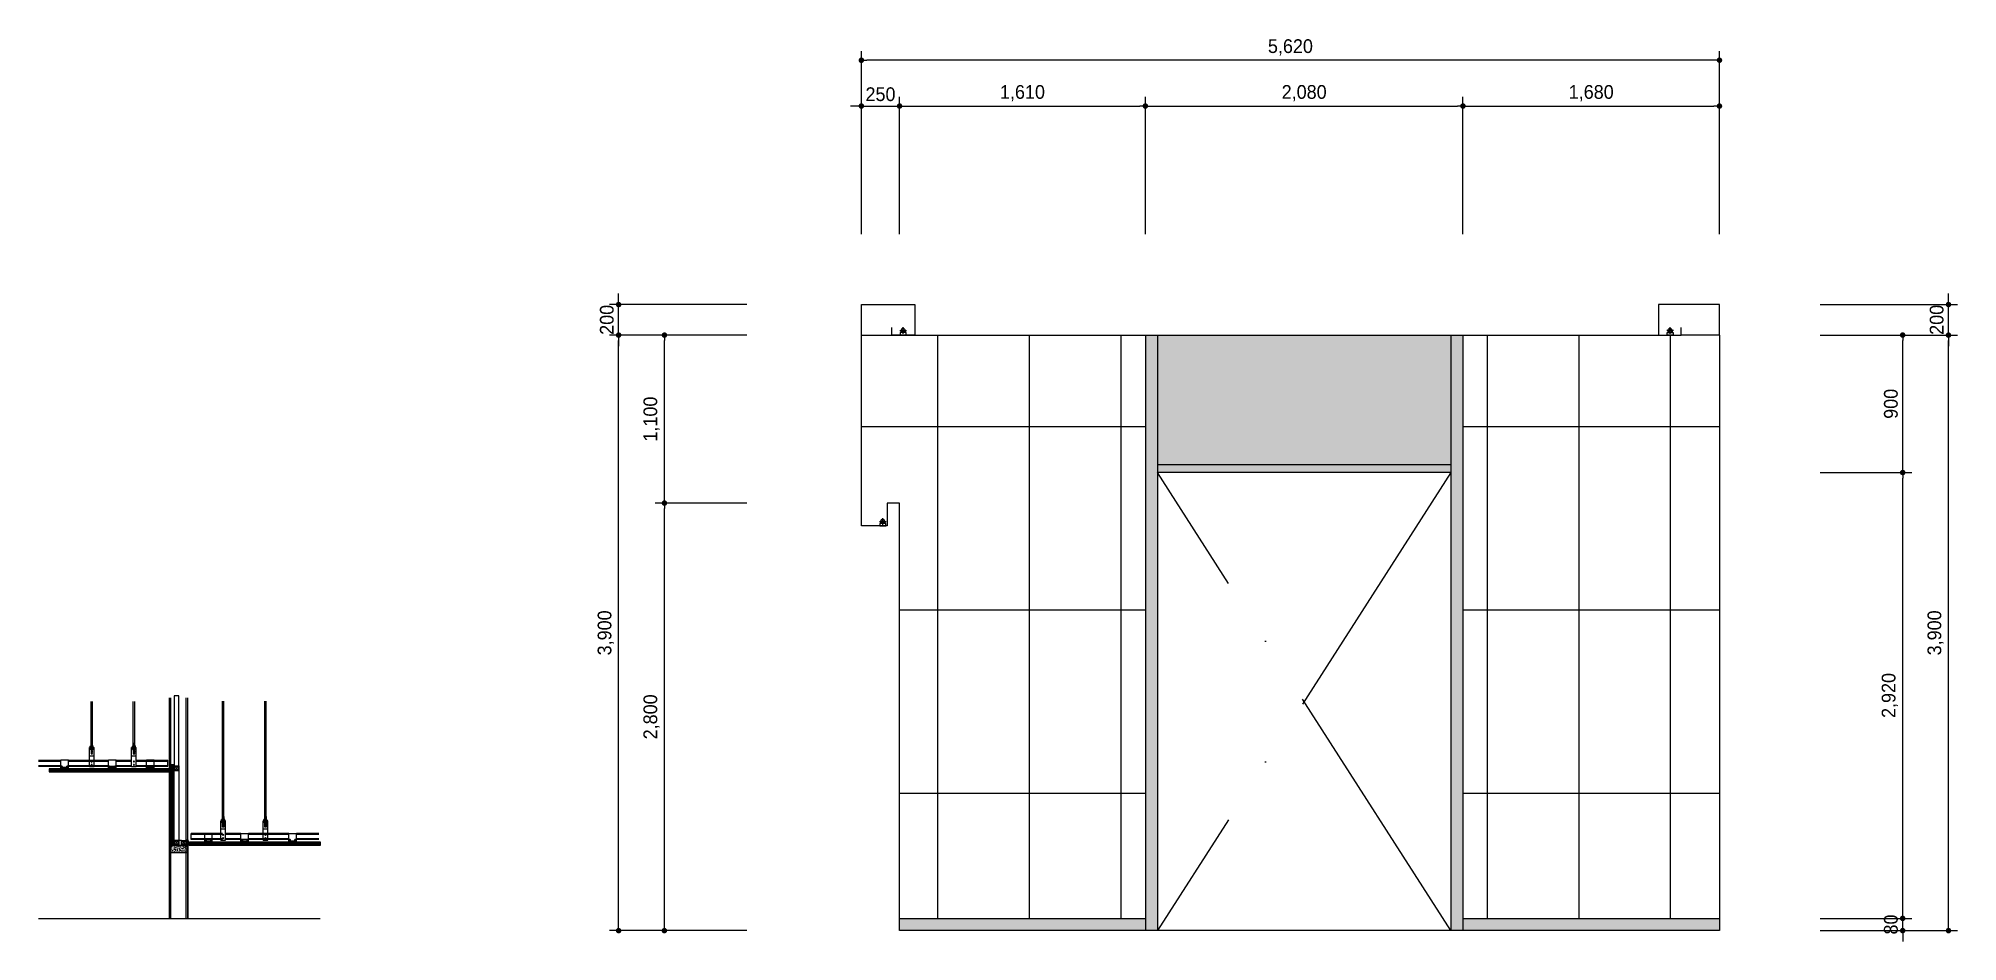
# Model space of a CAD drawing. Header units: millimetres. Extents: x -223175 to 287756, y -120611 to 352956.
# Drawn here: x 232868 to 245438, y 279440 to 285355 of the extents above; entities that cross this region are included whole.
import ezdxf

# ---------------------------------------------------------------- set-up
doc = ezdxf.new("R2010")
doc.units = ezdxf.units.MM
doc.header["$LTSCALE"] = 50
doc.header["$PDMODE"] = 35
doc.linetypes.add('CENN', pattern=[6.3, 4, -1, 0.3, -1])
doc.linetypes.add('GCAD_ISO10W100', pattern=[18, 12, -3, 0, -3])
doc.layers.get('DEFPOINTS').update_dxf_attribs({"color": 108})
for name, color, linetype in [('DE-8', 8, 'Continuous'), ('DETAIL', 7, 'Continuous'), ('DETAIL-HAT', 252, 'Continuous'), ('EL', 9, 'Continuous'), ('f-steel', 4, 'Continuous'), ('I-C-LEVEL-HAT', 2, 'Continuous'), ('I-E-HAT', 252, 'Continuous'), ('I-ELE', 2, 'Continuous'), ('I-ELE-5', 5, 'Continuous'), ('I-ELE-CEN', 1, 'CENN'), ('I-ELE-DIM', 8, 'Continuous'), ('I-F-WALL-FIN', 141, 'Continuous'), ('SC-LIGHT', 1, 'Continuous'), ('WAL-CO', 2, 'Continuous'), ('XREF1$0$CLNG-TEES', 4, 'Continuous')]:
    doc.layers.add(name, color=color, linetype=linetype)
doc.layers.add('Defpoint_ Grid Line_ 108', color=108, linetype='Continuous', plot=False)
doc.styles.add('YE-TEXT', font='HY울릉도l.ttf')
doc.dimstyles.new('YE-60', dxfattribs={"dimscale": 60, "dimtxt": 1.5, "dimasz": 0.6, "dimexe": 1, "dimexo": 1, "dimgap": 0.5, "dimtad": 1, "dimdec": 0, "dimrnd": 0.05, "dimdsep": 46, "dimlunit": 6, "dimtxsty": 'YE-TEXT', "dimblk": 'DOT', "dimcen": 2.5, "dimdle": 1, "dimclrd": 8, "dimclre": 8, "dimclrt": 7, "dimadec": 0, "dimazin": 0, "dimtfac": 1, "dimtdec": 0, "dimtix": 1, "dimtmove": 2, "dimatfit": 3, "dimldrblk": 'DOT', "dimfxl": 1, "dimlwd": -1, "dimlwe": -1, "dimarcsym": 0})

msp = doc.modelspace()

# ---------------------------------------------------------------- blocks, each defined once
blk = doc.blocks.new('30X30')
at = {"layer": 'DETAIL', "color": 1}
for p, q in [((13, 13), (-13, -13)), ((-13, 13), (13, -13))]:
    blk.add_line(p, q, dxfattribs=at)
at = {"layer": 'DETAIL', "color": 4}
blk.add_lwpolyline([(15, -15), (-15, -15), (-15, 15), (15, 15)], close=True, dxfattribs=at)
at = {"layer": 'DETAIL', "color": 5}
blk.add_lwpolyline([(13, -13), (-13, -13), (-13, 13), (13, 13)], close=True, dxfattribs=at)
blk = doc.blocks.new('GYP - Metric3')
at = {"layer": 'DETAIL-HAT', "ltscale": 1.5}
h = blk.add_hatch(dxfattribs=at)
h.set_pattern_fill('AR-SAND', color=8, scale=4)
h.set_pattern_definition([(37.5, (0, 0), (-0.251973, 7.707295), [0, -6.08, 0, -6.8, 0, -6.5]), (7.5, (0, 0), (7.07911, 11.28858), [0, -3.28, 0, -5.48, 0, -2.1]), (-32.5, (-4.92, 0), (12.45657, 0.022636), [0, -2, 0, -7.2, 0, -9.4]), (-42.5, (-4.92, 0), (12.0245, 3.5107), [0, -1, 0, -4.72, 0, -5.4])])
h.paths.add_polyline_path([(0, 10), (787, 10), (787, 0), (0, 0)])
at = {"color": 0}
blk.add_lwpolyline([(0, 10), (787, 10), (787, 0), (0, 0)], close=True, dxfattribs=at)
at = {"layer": 'DETAIL-HAT'}
for p, q in [((0, 8), (787, 8)), ((0, 2), (787, 2))]:
    blk.add_line(p, q, dxfattribs=at)
blk = doc.blocks.new('A$C39A8373D')
at = {"layer": 'XREF1$0$CLNG-TEES', "color": 253}
for p, q in [((4, 11), (5, 9)), ((5, 8), (5, 11)), ((9, 8), (8, 11)), ((12, 8), (11, 11)), ((15, 8), (15, 11)), ((18, 8), (18, 11)), ((21, 8), (21, 11))]:
    blk.add_line(p, q, dxfattribs=at)
for points in [[(0, 14), (0, 6), (0, 6), (0, 14), (0, 14), (0, 14)], [(5, 9), (6, 9), (7, 11), (7, 9), (6, 8), (6, 9)], [(5, 11), (5, 11)], [(8, 9), (7, 9), (8, 11), (7, 12), (7, 11), (6, 11)], [(8, 11), (8, 11)], [(11, 9), (10, 9), (11, 11), (10, 12), (10, 11), (9, 11)], [(9, 9), (9, 9), (10, 11), (10, 9), (10, 8), (9, 9)], [(11, 11), (11, 11)], [(14, 9), (13, 9), (14, 11), (14, 12), (13, 11), (12, 11)], [(12, 9), (12, 9), (13, 11), (13, 9), (13, 8), (12, 9)], [(14, 11), (14, 11)], [(17, 9), (16, 9), (17, 11), (17, 12), (16, 11), (15, 11)], [(15, 9), (15, 9), (16, 11), (16, 9), (16, 8), (15, 9)], [(18, 11), (17, 11)], [(20, 9), (19, 9), (20, 11), (20, 12), (19, 11), (18, 11)], [(18, 9), (19, 9), (19, 11), (19, 9), (19, 8), (19, 9)], [(21, 11), (20, 11)], [(24, 9), (22, 9), (23, 11), (23, 12), (22, 11), (21, 11)], [(21, 9), (22, 9), (22, 11), (22, 9), (22, 8), (22, 9)]]:
    blk.add_lwpolyline(points, dxfattribs=at)
for points in [[(5, 9), (5, 8), (5, 8), (6, 11), (6, 12), (5, 11)], [(8, 9), (8, 8), (9, 8), (9, 11), (9, 12), (8, 11)], [(11, 9), (11, 8), (12, 8), (12, 11), (12, 12), (11, 11)], [(14, 9), (14, 8), (15, 8), (15, 11), (15, 12), (15, 11)], [(17, 9), (17, 8), (18, 8), (18, 11), (18, 12), (18, 11)], [(20, 9), (20, 8), (21, 8), (21, 11), (21, 12), (21, 11)], [(23, 11), (24, 11), (25, 10), (24, 9)]]:
    blk.add_lwpolyline(points, close=True, dxfattribs=at)
for centre, radius, start, end in [((4, 15), 4.29, 200.3404, 271.0651), ((4, 4), 4.3, 87.5769, 159.5733)]:
    blk.add_arc(centre, radius, start, end, dxfattribs=at)
blk = doc.blocks.new('A$C7B74687E')
at = {"layer": 'XREF1$0$CLNG-TEES'}
blk.add_lwpolyline([(19, 0), (22, 0), (22, 10), (32, 10), (32, 37), (31, 37), (31, 11), (22, 11), (22, 21), (0, 21), (0, 20), (21, 20), (21, 3), (19, 0)], dxfattribs=at)
blk.add_blockref('A$C39A8373D', (30, 15), dxfattribs=at)
blk = doc.blocks.new('YTETYYYY')
at = {"layer": 'DE-8'}
blk.add_line((-2, 3), (2, 3), dxfattribs=at)
blk.add_line((-2, 3), (2, 3), dxfattribs=at)
at = {"layer": 'DE-8', "linetype": 'Continuous'}
blk.add_lwpolyline([(-4, 0), (4, 0), (2, 3), (0, 27), (0, 27), (-2, 3)], close=True, dxfattribs=at)
at = {"layer": 'DE-8'}
for centre, radius, start, end in [((2, 3), 4.16, 91.354, 140.538), ((2, 3), 4.16, 91.7355, 139.8976), ((2, 1), 4.16, 90.3693, 142.2372), ((2, 1), 4.16, 89.9874, 142.9158), ((2, 13), 11.2, 95.6826, 100.9801), ((2, 13), 10.7, 95.7976, 101.6621), ((2, 13), 9.41, 96.1386, 103.6977), ((2, 13), 8.91, 96.3018, 104.6796), ((2, 13), 7.16, 97.0532, 109.2736), ((2, 13), 7.66, 97.0532, 107.7314), ((2, 13), 5.41, 98.2925, 117.2127), ((2, 13), 5.91, 98.2925, 114.4007), ((2, 13), 4.16, 99.8202, 128.0024), ((2, 13), 4.16, 99.4364, 128.5115), ((2, 12), 4.16, 98.3874, 129.9264), ((2, 11), 4.16, 98.0046, 130.4514), ((2, 9), 4.16, 96.7566, 132.1983), ((2, 10), 4.16, 97.1388, 131.6574), ((2, 8), 4.16, 95.4301, 134.1192), ((2, 8), 4.16, 95.8118, 133.5593), ((2, 7), 4.16, 94.5062, 135.5005), ((2, 6), 4.16, 94.1248, 136.0821), ((2, 5), 4.16, 93.121, 137.647), ((2, 4), 4.16, 92.7396, 138.2554), ((2, 0), 4.16, 89.5054, 127.9517), ((2, -1), 4.16, 88.9012, 114.9715)]:
    blk.add_arc(centre, radius, start, end, dxfattribs=at)
blk = doc.blocks.new('G$CD9A0BA59')
at = {"layer": 'f-steel', "color": 251}
for p, q in [((216, 170), (216, 462)), ((225, 170), (225, 462)), ((493, 170), (493, 462)), ((502, 170), (502, 462)), ((206, 34), (206, 160)), ((236, 160), (206, 160)), ((236, 158), (206, 158)), ((206, 34), (206, 141)), ((214, 170), (211, 169)), ((231, 169), (211, 169)), ((211, 160), (211, 169)), ((211, 158), (211, 150)), ((231, 150), (211, 150)), ((214, 148), (211, 150)), ((228, 170), (214, 170)), ((228, 148), (214, 148)), ((217, 187), (216, 188)), ((216, 188), (225, 187)), ((216, 186), (217, 187)), ((217, 185), (216, 186)), ((216, 186), (225, 185)), ((216, 185), (217, 185)), ((217, 184), (216, 185)), ((216, 185), (225, 184)), ((216, 183), (217, 184)), ((217, 182), (216, 183)), ((216, 183), (225, 182)), ((216, 182), (217, 182)), ((217, 181), (216, 182)), ((216, 182), (225, 181)), ((216, 180), (217, 181)), ((217, 179), (216, 180)), ((216, 180), (225, 179)), ((216, 179), (217, 179)), ((217, 178), (216, 179)), ((216, 179), (225, 178)), ((216, 177), (217, 178)), ((217, 176), (216, 177)), ((216, 177), (225, 176)), ((216, 176), (217, 176)), ((217, 175), (216, 176)), ((216, 176), (225, 175)), ((216, 174), (217, 175)), ((217, 173), (216, 174)), ((216, 174), (225, 173)), ((216, 173), (217, 173)), ((217, 172), (216, 173)), ((216, 173), (225, 172)), ((216, 171), (217, 172)), ((217, 170), (216, 171)), ((216, 171), (224, 170)), ((216, 160), (216, 169)), ((216, 158), (216, 150)), ((217, 148), (216, 148)), ((216, 147), (217, 148)), ((225, 146), (216, 147)), ((217, 146), (216, 147)), ((216, 145), (217, 146)), ((225, 145), (216, 145)), ((216, 144), (217, 145)), ((217, 145), (216, 145)), ((225, 143), (216, 144)), ((217, 143), (216, 144)), ((216, 142), (217, 143)), ((225, 142), (216, 142)), ((216, 141), (217, 142)), ((217, 142), (216, 142)), ((225, 140), (216, 141)), ((217, 140), (216, 141)), ((216, 139), (217, 140)), ((216, 138), (217, 139)), ((225, 139), (216, 139)), ((217, 139), (216, 139)), ((225, 137), (216, 138)), ((217, 137), (216, 138)), ((216, 136), (217, 137)), ((225, 136), (216, 136)), ((216, 135), (217, 136)), ((217, 136), (216, 136)), ((217, 134), (216, 135)), ((225, 134), (216, 135)), ((216, 133), (217, 134)), ((225, 133), (216, 133)), ((216, 132), (217, 133)), ((217, 133), (216, 133)), ((225, 131), (216, 132)), ((217, 131), (216, 132)), ((216, 130), (217, 131)), ((225, 130), (216, 130)), ((216, 129), (217, 130)), ((217, 130), (216, 130)), ((225, 128), (216, 129)), ((217, 128), (216, 129)), ((216, 127), (217, 128)), ((225, 127), (216, 127)), ((216, 126), (217, 127)), ((217, 127), (216, 127)), ((225, 125), (216, 126)), ((217, 125), (216, 126)), ((217, 187), (224, 186)), ((217, 185), (224, 185)), ((217, 184), (224, 183)), ((217, 182), (224, 182)), ((217, 181), (224, 180)), ((217, 179), (224, 179)), ((217, 178), (224, 177)), ((217, 176), (224, 176)), ((217, 175), (224, 174)), ((217, 173), (224, 173)), ((217, 172), (224, 171)), ((224, 147), (217, 148)), ((224, 145), (217, 146)), ((224, 144), (217, 145)), ((224, 142), (217, 143)), ((224, 141), (217, 142)), ((224, 139), (217, 140)), ((224, 138), (217, 139)), ((224, 136), (217, 137)), ((224, 135), (217, 136)), ((224, 133), (217, 134)), ((224, 132), (217, 133)), ((224, 130), (217, 131)), ((224, 129), (217, 130)), ((224, 127), (217, 128)), ((224, 126), (217, 127)), ((225, 148), (218, 148)), ((224, 188), (225, 187)), ((225, 187), (224, 186)), ((224, 186), (225, 185)), ((224, 185), (225, 184)), ((225, 185), (224, 185)), ((225, 184), (224, 183)), ((224, 183), (225, 182)), ((224, 182), (225, 181)), ((225, 182), (224, 182)), ((225, 181), (224, 180)), ((224, 180), (225, 179)), ((224, 179), (225, 178)), ((225, 179), (224, 179)), ((225, 178), (224, 177)), ((224, 177), (225, 176)), ((225, 176), (224, 176)), ((224, 176), (225, 175)), ((225, 175), (224, 174)), ((224, 174), (225, 173)), ((225, 173), (224, 173)), ((224, 173), (225, 172)), ((225, 172), (224, 171)), ((224, 171), (225, 170)), ((224, 148), (225, 148)), ((225, 148), (224, 147)), ((224, 147), (225, 146)), ((225, 146), (224, 145)), ((224, 145), (225, 145)), ((225, 145), (224, 144)), ((224, 144), (225, 143)), ((225, 143), (224, 142)), ((224, 142), (225, 142)), ((225, 142), (224, 141)), ((224, 141), (225, 140)), ((225, 140), (224, 139)), ((225, 139), (224, 138)), ((224, 139), (225, 139)), ((224, 138), (225, 137)), ((225, 137), (224, 136)), ((224, 136), (225, 136)), ((225, 136), (224, 135)), ((224, 135), (225, 134)), ((225, 134), (224, 133)), ((224, 133), (225, 133)), ((225, 133), (224, 132)), ((224, 132), (225, 131)), ((225, 131), (224, 130)), ((224, 130), (225, 130)), ((225, 130), (224, 129)), ((224, 129), (225, 128)), ((225, 128), (224, 127)), ((224, 127), (225, 127)), ((225, 127), (224, 126)), ((224, 126), (225, 125)), ((225, 160), (225, 169)), ((225, 158), (225, 150)), ((231, 169), (228, 170)), ((231, 150), (228, 148)), ((231, 160), (231, 169)), ((231, 158), (231, 150)), ((236, 34), (236, 160)), ((236, 34), (236, 141)), ((482, 34), (482, 160)), ((512, 160), (482, 160)), ((512, 158), (482, 158)), ((482, 34), (482, 141)), ((490, 170), (487, 169)), ((507, 169), (487, 169)), ((487, 160), (487, 169)), ((487, 158), (487, 150)), ((507, 150), (487, 150)), ((490, 148), (487, 150)), ((504, 170), (490, 170)), ((504, 148), (490, 148)), ((494, 187), (493, 188)), ((493, 188), (502, 187)), ((493, 186), (494, 187)), ((494, 185), (493, 186)), ((493, 186), (502, 185)), ((493, 185), (494, 185)), ((494, 184), (493, 185)), ((493, 185), (502, 184)), ((493, 183), (494, 184)), ((494, 182), (493, 183)), ((493, 183), (502, 182)), ((493, 182), (494, 182)), ((494, 181), (493, 182)), ((493, 182), (502, 181)), ((493, 180), (494, 181)), ((494, 179), (493, 180)), ((493, 180), (502, 179)), ((493, 179), (494, 179)), ((494, 178), (493, 179)), ((493, 179), (502, 178)), ((493, 177), (494, 178)), ((494, 176), (493, 177)), ((493, 177), (502, 176)), ((493, 176), (494, 176)), ((494, 175), (493, 176)), ((493, 176), (502, 175)), ((493, 174), (494, 175)), ((494, 173), (493, 174)), ((493, 174), (502, 173)), ((493, 173), (494, 173)), ((494, 172), (493, 173)), ((493, 173), (502, 172)), ((493, 171), (494, 172)), ((494, 170), (493, 171)), ((493, 171), (500, 170)), ((493, 160), (493, 169)), ((493, 158), (493, 150)), ((494, 148), (493, 148)), ((493, 147), (494, 148)), ((502, 146), (493, 147)), ((494, 146), (493, 147)), ((493, 145), (494, 146)), ((502, 145), (493, 145)), ((493, 144), (494, 145)), ((494, 145), (493, 145)), ((502, 143), (493, 144)), ((494, 143), (493, 144)), ((493, 142), (494, 143)), ((502, 142), (493, 142)), ((493, 141), (494, 142)), ((494, 142), (493, 142)), ((502, 140), (493, 141)), ((494, 140), (493, 141)), ((493, 139), (494, 140)), ((493, 138), (494, 139)), ((502, 139), (493, 139)), ((494, 139), (493, 139)), ((502, 137), (493, 138)), ((494, 137), (493, 138)), ((493, 136), (494, 137)), ((502, 136), (493, 136)), ((493, 135), (494, 136)), ((494, 136), (493, 136)), ((494, 134), (493, 135)), ((502, 134), (493, 135)), ((493, 133), (494, 134)), ((502, 133), (493, 133)), ((493, 132), (494, 133)), ((494, 133), (493, 133)), ((502, 131), (493, 132)), ((494, 131), (493, 132)), ((493, 130), (494, 131)), ((502, 130), (493, 130)), ((493, 129), (494, 130)), ((494, 130), (493, 130)), ((502, 128), (493, 129)), ((494, 128), (493, 129)), ((493, 127), (494, 128)), ((502, 127), (493, 127)), ((493, 126), (494, 127)), ((494, 127), (493, 127)), ((502, 125), (493, 126)), ((494, 125), (493, 126)), ((494, 187), (501, 186)), ((494, 185), (501, 185)), ((494, 184), (501, 183)), ((494, 182), (501, 182)), ((494, 181), (501, 180)), ((494, 179), (501, 179)), ((494, 178), (501, 177)), ((494, 176), (501, 176)), ((494, 175), (501, 174)), ((494, 173), (501, 173)), ((494, 172), (501, 171)), ((502, 148), (494, 148)), ((501, 147), (494, 148)), ((501, 145), (494, 146)), ((501, 144), (494, 145)), ((501, 142), (494, 143)), ((501, 141), (494, 142)), ((501, 139), (494, 140)), ((501, 138), (494, 139)), ((501, 136), (494, 137)), ((501, 135), (494, 136)), ((501, 133), (494, 134)), ((501, 132), (494, 133)), ((501, 130), (494, 131)), ((501, 129), (494, 130)), ((501, 127), (494, 128)), ((501, 126), (494, 127)), ((501, 188), (502, 187)), ((502, 187), (501, 186)), ((501, 186), (502, 185)), ((501, 185), (502, 184)), ((502, 185), (501, 185)), ((502, 184), (501, 183)), ((501, 183), (502, 182)), ((501, 182), (502, 181)), ((502, 182), (501, 182)), ((502, 181), (501, 180)), ((501, 180), (502, 179)), ((501, 179), (502, 178)), ((502, 179), (501, 179)), ((502, 178), (501, 177)), ((501, 177), (502, 176)), ((502, 176), (501, 176)), ((501, 176), (502, 175)), ((502, 175), (501, 174)), ((501, 174), (502, 173)), ((502, 173), (501, 173)), ((501, 173), (502, 172)), ((502, 172), (501, 171)), ((501, 171), (502, 170)), ((501, 148), (502, 148)), ((502, 148), (501, 147)), ((501, 147), (502, 146)), ((502, 146), (501, 145)), ((501, 145), (502, 145)), ((502, 145), (501, 144)), ((501, 144), (502, 143)), ((502, 143), (501, 142)), ((501, 142), (502, 142)), ((502, 142), (501, 141)), ((501, 141), (502, 140)), ((502, 140), (501, 139)), ((502, 139), (501, 138)), ((501, 139), (502, 139)), ((501, 138), (502, 137)), ((502, 137), (501, 136)), ((501, 136), (502, 136)), ((502, 136), (501, 135)), ((501, 135), (502, 134)), ((502, 134), (501, 133)), ((501, 133), (502, 133)), ((502, 133), (501, 132)), ((501, 132), (502, 131)), ((502, 131), (501, 130)), ((501, 130), (502, 130)), ((502, 130), (501, 129)), ((501, 129), (502, 128)), ((502, 128), (501, 127)), ((501, 127), (502, 127)), ((502, 127), (501, 126)), ((501, 126), (502, 125)), ((502, 160), (502, 169)), ((502, 158), (502, 150)), ((507, 169), (504, 170)), ((507, 150), (504, 148)), ((507, 160), (507, 169)), ((507, 158), (507, 150)), ((512, 34), (512, 160)), ((512, 34), (512, 141)), ((206, 76), (0, 76)), ((206, 70), (0, 70)), ((206, 42), (0, 42)), ((206, 37), (0, 37)), ((89, 77), (139, 77)), ((89, 42), (89, 77)), ((89, 42), (99, 37)), ((89, 19), (89, 37)), ((95, 33), (95, 29)), ((96, 33), (95, 33)), ((95, 29), (134, 29)), ((96, 33), (96, 30)), ((96, 30), (99, 30)), ((99, 30), (99, 37)), ((139, 42), (129, 37)), ((129, 30), (129, 37)), ((133, 30), (129, 30)), ((133, 33), (133, 30)), ((133, 33), (134, 33)), ((134, 33), (134, 29)), ((139, 42), (139, 77)), ((139, 19), (139, 37)), ((236, 105), (206, 105)), ((236, 105), (206, 105)), ((206, 34), (236, 34)), ((216, 124), (217, 125)), ((225, 124), (216, 124)), ((216, 123), (217, 124)), ((217, 124), (216, 124)), ((225, 122), (216, 123)), ((217, 122), (216, 123)), ((216, 121), (217, 122)), ((225, 121), (216, 121)), ((216, 120), (217, 121)), ((217, 121), (216, 121)), ((225, 119), (216, 120)), ((217, 119), (216, 120)), ((216, 118), (217, 119)), ((224, 118), (216, 118)), ((224, 124), (217, 125)), ((224, 123), (217, 124)), ((224, 121), (217, 122)), ((224, 120), (217, 121)), ((224, 118), (217, 119)), ((225, 125), (224, 124)), ((224, 124), (225, 124)), ((225, 124), (224, 123)), ((224, 123), (225, 122)), ((225, 122), (224, 121)), ((224, 121), (225, 121)), ((225, 121), (224, 120)), ((224, 120), (225, 119)), ((225, 119), (224, 118)), ((337, 76), (236, 76)), ((337, 70), (236, 70)), ((337, 42), (236, 42)), ((659, 37), (236, 37)), ((337, 77), (387, 77)), ((337, 42), (337, 77)), ((337, 42), (347, 37)), ((337, 19), (337, 37)), ((342, 33), (342, 29)), ((344, 33), (342, 33)), ((342, 29), (382, 29)), ((344, 33), (344, 30)), ((344, 30), (347, 30)), ((347, 30), (347, 37)), ((387, 42), (377, 37)), ((377, 30), (377, 37)), ((380, 30), (377, 30)), ((380, 33), (380, 30)), ((380, 33), (382, 33)), ((382, 33), (382, 29)), ((387, 42), (387, 77)), ((650, 76), (387, 76)), ((650, 70), (387, 70)), ((650, 42), (387, 42)), ((387, 19), (387, 37)), ((512, 105), (482, 105)), ((512, 105), (482, 105)), ((482, 34), (512, 34)), ((493, 124), (494, 125)), ((502, 124), (493, 124)), ((493, 123), (494, 124)), ((494, 124), (493, 124)), ((502, 122), (493, 123)), ((494, 122), (493, 123)), ((493, 121), (494, 122)), ((502, 121), (493, 121)), ((493, 120), (494, 121)), ((494, 121), (493, 121)), ((502, 119), (493, 120)), ((494, 119), (493, 120)), ((493, 118), (494, 119)), ((501, 118), (493, 118)), ((501, 124), (494, 125)), ((501, 123), (494, 124)), ((501, 121), (494, 122)), ((501, 120), (494, 121)), ((501, 118), (494, 119)), ((502, 125), (501, 124)), ((501, 124), (502, 124)), ((502, 124), (501, 123)), ((501, 123), (502, 122)), ((502, 122), (501, 121)), ((501, 121), (502, 121)), ((502, 121), (501, 120)), ((501, 120), (502, 119)), ((502, 119), (501, 118)), ((650, 77), (700, 77)), ((650, 42), (650, 77)), ((650, 42), (660, 37)), ((650, 19), (650, 37)), ((655, 33), (655, 29)), ((657, 33), (655, 33)), ((655, 29), (695, 29)), ((657, 33), (657, 30)), ((657, 30), (660, 30)), ((660, 30), (660, 37)), ((700, 42), (690, 37)), ((690, 30), (690, 37)), ((693, 30), (690, 30)), ((847, 37), (691, 37)), ((693, 33), (693, 30)), ((693, 33), (695, 33)), ((695, 33), (695, 29)), ((700, 42), (700, 77)), ((847, 76), (700, 76)), ((847, 70), (700, 70)), ((847, 42), (700, 42)), ((700, 19), (700, 37))]:
    blk.add_line(p, q, dxfattribs=at)
for points in [[(0, 37), (0, 76)], [(139, 19), (89, 19)], [(99, 37), (99, 31), (97, 31), (97, 36), (91, 36), (91, 20), (97, 20), (98, 22), (108, 22), (109, 20), (120, 20), (121, 22), (131, 22), (132, 20), (138, 20), (138, 36), (132, 36), (132, 31), (130, 31), (130, 37)], [(387, 19), (337, 19), (337, 19)], [(346, 37), (346, 31), (345, 31), (345, 36), (339, 36), (339, 20), (344, 20), (346, 22), (355, 22), (357, 20), (367, 20), (369, 22), (378, 22), (380, 20), (385, 20), (385, 36), (379, 36), (379, 31), (378, 31), (378, 37)], [(700, 19), (650, 19), (650, 19)], [(659, 37), (659, 31), (658, 31), (658, 36), (652, 36), (652, 20), (657, 20), (659, 22), (668, 22), (670, 20), (680, 20), (682, 22), (691, 22), (693, 20), (698, 20), (698, 36), (692, 36), (692, 31), (691, 31), (691, 37)]]:
    blk.add_lwpolyline(points, dxfattribs=at)
for centre in [(221, 68), (221, 46), (498, 68), (498, 46)]:
    blk.add_circle(centre, 3.65, dxfattribs=at)
for centre, start, end in [((212, 176), 270, 306.8699), ((212, 142), 53.1301, 90), ((221, 176), 233.1301, 306.8699), ((221, 142), 53.1301, 126.8699), ((230, 176), 233.1301, 270), ((230, 142), 90, 126.8699), ((488, 176), 270, 306.8699), ((488, 142), 53.1301, 90), ((497, 176), 233.1301, 306.8699), ((497, 142), 53.1301, 126.8699), ((506, 176), 233.1301, 270), ((506, 142), 90, 126.8699)]:
    blk.add_arc(centre, 7.5, start, end, dxfattribs=at)
at = {"color": 0, "xscale": -1}
for p in [(114, 0), (362, 0), (675, 0)]:
    blk.add_blockref('YTETYYYY', p, dxfattribs=at)
blk = doc.blocks.new('*U2548')
at = {"layer": 'DETAIL-HAT', "ltscale": 1.5}
h = blk.add_hatch(dxfattribs=at)
h.set_pattern_fill('AR-SAND', color=8, scale=4)
h.set_pattern_definition([(37.5, (358.605, -3), (-0.25197, 7.707295), [0, -6.08, 0, -6.8, 0, -6.5]), (7.5, (358.605, -3), (7.0791, 11.28858), [0, -3.28, 0, -5.48, 0, -2.1]), (327.5, (353.685, -3), (12.45657, 0.02264), [0, -2, 0, -7.2, 0, -9.4]), (317.5, (353.685, -3), (12.0245, 3.5107), [0, -1, 0, -4.72, 0, -5.4])])
h.paths.add_polyline_path([(0, 10), (858, 10), (858, 0), (0, 0)])
at = {"color": 0}
blk.add_lwpolyline([(0, 10), (858, 10), (858, 0), (0, 0)], close=True, dxfattribs=at)
at = {"layer": 'DETAIL-HAT'}
for p, q in [((0, 8), (858, 8)), ((0, 2), (858, 2))]:
    blk.add_line(p, q, dxfattribs=at)
blk = doc.blocks.new('*U2553')
at = {"layer": 'DETAIL-HAT', "ltscale": 1.5}
h = blk.add_hatch(dxfattribs=at)
h.set_pattern_fill('AR-SAND', color=8, scale=4)
h.set_pattern_definition([(37.5, (358.605, -3), (-0.25197, 7.7073), [0, -6.08, 0, -6.8, 0, -6.5]), (7.5, (358.605, -3), (7.0791, 11.28858), [0, -3.28, 0, -5.48, 0, -2.1]), (327.5, (353.685, -3), (12.45657, 0.02264), [0, -2, 0, -7.2, 0, -9.4]), (317.5, (353.685, -3), (12.0245, 3.5107), [0, -1, 0, -4.72, 0, -5.4])])
h.paths.add_polyline_path([(0, 10), (526, 10), (526, 0), (0, 0)])
at = {"color": 0}
blk.add_lwpolyline([(0, 10), (526, 10), (526, 0), (0, 0)], close=True, dxfattribs=at)
at = {"layer": 'DETAIL-HAT'}
for p, q in [((0, 8), (526, 8)), ((0, 2), (526, 2))]:
    blk.add_line(p, q, dxfattribs=at)
blk = doc.blocks.new('*U2557')
at = {"layer": 'DETAIL-HAT', "ltscale": 1.5}
h = blk.add_hatch(dxfattribs=at)
h.set_pattern_fill('AR-SAND', color=8, scale=4)
h.set_pattern_definition([(37.5, (358.605, -3), (-0.25197, 7.7073), [0, -6.08, 0, -6.8, 0, -6.5]), (7.5, (358.605, -3), (7.0791, 11.28858), [0, -3.28, 0, -5.48, 0, -2.1]), (327.5, (353.685, -3), (12.45657, 0.02264), [0, -2, 0, -7.2, 0, -9.4]), (317.5, (353.685, -3), (12.0245, 3.5107), [0, -1, 0, -4.72, 0, -5.4])])
h.paths.add_polyline_path([(0, 10), (525, 10), (525, 0), (0, 0)])
at = {"color": 0}
blk.add_lwpolyline([(0, 10), (525, 10), (525, 0), (0, 0)], close=True, dxfattribs=at)
at = {"layer": 'DETAIL-HAT'}
for p, q in [((0, 8), (525, 8)), ((0, 2), (525, 2))]:
    blk.add_line(p, q, dxfattribs=at)
blk = doc.blocks.new('L-301')
at = {"layer": 'SC-LIGHT', "color": 251}
for p, q in [((-27, 37), (27, 37)), ((0, 10), (0, 64))]:
    blk.add_line(p, q, dxfattribs=at)
at = {"layer": 'SC-LIGHT', "color": 1}
for p, q in [((-17, 37), (-17, 20)), ((17, 37), (17, 20))]:
    blk.add_line(p, q, dxfattribs=at)
blk.add_lwpolyline([(-25, 0), (25, 0), (25, 20), (-25, 20)], close=True, dxfattribs=at)
at = {"layer": 'SC-LIGHT', "color": 251}
blk.add_circle((0, 37), 15, dxfattribs=at)
at = {"layer": 'SC-LIGHT', "color": 1}
blk.add_arc((0, 37), 17, 0, 180, dxfattribs=at)
blk = doc.blocks.new('_Dot')
at = {"color": 0, "linetype": 'ByBlock', "lineweight": -2}
blk.add_line((-0.5, 0), (-1, 0), dxfattribs=at)
at = {"color": 0, "linetype": 'ByBlock', "const_width": 0.5}
blk.add_lwpolyline([(-0.25, 0, 1), (0.25, 0, 1)], format="xyb", close=True, dxfattribs=at)
blk = doc.blocks.new('*D2145')
at = {"layer": 'DEFPOINTS', "color": 0}
for p in [(238258, 285212), (238258, 284012), (243878, 284012)]:
    blk.add_point(p, dxfattribs=at)
at = {"layer": 'I-ELE-DIM', "color": 8}
for p, q in [((238258, 284072), (238258, 285272)), ((243878, 284072), (243878, 285272)), ((243842, 285212), (238294, 285212))]:
    blk.add_line(p, q, dxfattribs=at)
at = {"layer": 'I-ELE-DIM', "color": 8, "linetype": 'ByBlock', "xscale": 36, "yscale": 36, "zscale": 36, "rotation": 180}
blk.add_blockref('_Dot', (238258, 285212), dxfattribs=at)
at = {"layer": 'I-ELE-DIM', "color": 8, "linetype": 'ByBlock', "xscale": 36, "yscale": 36, "zscale": 36}
blk.add_blockref('_Dot', (243878, 285212), dxfattribs=at)
at = {"layer": 'I-ELE-DIM', "color": 7, "insert": (241068, 285296), "char_height": 90, "attachment_point": 5, "style": 'YE-TEXT'}
blk.add_mtext('5,620', dxfattribs=at)
blk = doc.blocks.new('DOT')
at = {"color": 0, "linetype": 'ByBlock'}
blk.add_line((-0.5, 0), (-1, 0), dxfattribs=at)
at = {"color": 0, "linetype": 'ByBlock', "const_width": 0.5}
blk.add_lwpolyline([(-0.25, 0, 1), (0.25, 0, 1)], format="xyb", close=True, dxfattribs=at)
blk = doc.blocks.new('*D2146')
at = {"layer": 'DEFPOINTS', "color": 0}
for p in [(238508, 284912), (238258, 284012), (238508, 284012)]:
    blk.add_point(p, dxfattribs=at)
at = {"layer": 'I-ELE-DIM', "color": 8}
for p, q in [((238258, 284072), (238258, 284972)), ((238508, 284072), (238508, 284972)), ((238222, 284912), (238186, 284912)), ((238258, 284912), (238508, 284912)), ((238544, 284912), (238580, 284912))]:
    blk.add_line(p, q, dxfattribs=at)
at = {"layer": 'I-ELE-DIM', "color": 8, "linetype": 'ByBlock', "xscale": 36, "yscale": 36, "zscale": 36}
blk.add_blockref('_Dot', (238258, 284912), dxfattribs=at)
at = {"layer": 'I-ELE-DIM', "color": 8, "linetype": 'ByBlock', "xscale": 36, "yscale": 36, "zscale": 36, "rotation": 180}
blk.add_blockref('_Dot', (238508, 284912), dxfattribs=at)
at = {"layer": 'I-ELE-DIM', "color": 7, "insert": (238383, 284989), "char_height": 90, "attachment_point": 5, "style": 'YE-TEXT'}
blk.add_mtext('250', dxfattribs=at)
blk = doc.blocks.new('*D2147')
at = {"layer": 'DEFPOINTS', "color": 0}
for p in [(240118, 284912), (238508, 284012), (240118, 284012)]:
    blk.add_point(p, dxfattribs=at)
at = {"layer": 'I-ELE-DIM', "color": 8}
for p, q in [((238508, 284072), (238508, 284972)), ((240118, 284072), (240118, 284972)), ((238544, 284912), (240082, 284912))]:
    blk.add_line(p, q, dxfattribs=at)
at = {"layer": 'I-ELE-DIM', "color": 8, "linetype": 'ByBlock', "xscale": 36, "yscale": 36, "zscale": 36, "rotation": 180}
blk.add_blockref('_Dot', (238508, 284912), dxfattribs=at)
at = {"layer": 'I-ELE-DIM', "color": 8, "linetype": 'ByBlock', "xscale": 36, "yscale": 36, "zscale": 36}
blk.add_blockref('_Dot', (240118, 284912), dxfattribs=at)
at = {"layer": 'I-ELE-DIM', "color": 7, "insert": (239313, 284996), "char_height": 90, "attachment_point": 5, "style": 'YE-TEXT'}
blk.add_mtext('1,610', dxfattribs=at)
blk = doc.blocks.new('*D2148')
at = {"layer": 'DEFPOINTS', "color": 0}
for p in [(242198, 284912), (240118, 284012), (242198, 284012)]:
    blk.add_point(p, dxfattribs=at)
at = {"layer": 'I-ELE-DIM', "color": 8}
for p, q in [((240118, 284072), (240118, 284972)), ((242198, 284072), (242198, 284972)), ((240154, 284912), (242162, 284912))]:
    blk.add_line(p, q, dxfattribs=at)
at = {"layer": 'I-ELE-DIM', "color": 8, "linetype": 'ByBlock', "xscale": 36, "yscale": 36, "zscale": 36, "rotation": 180}
blk.add_blockref('_Dot', (240118, 284912), dxfattribs=at)
at = {"layer": 'I-ELE-DIM', "color": 8, "linetype": 'ByBlock', "xscale": 36, "yscale": 36, "zscale": 36}
blk.add_blockref('_Dot', (242198, 284912), dxfattribs=at)
at = {"layer": 'I-ELE-DIM', "color": 7, "insert": (241158, 284996), "char_height": 90, "attachment_point": 5, "style": 'YE-TEXT'}
blk.add_mtext('2,080', dxfattribs=at)
blk = doc.blocks.new('*D2149')
at = {"layer": 'DEFPOINTS', "color": 0}
for p in [(243878, 284912), (242198, 284012), (243878, 284012)]:
    blk.add_point(p, dxfattribs=at)
at = {"layer": 'I-ELE-DIM', "color": 8}
for p, q in [((242198, 284072), (242198, 284972)), ((243878, 284072), (243878, 284972)), ((242234, 284912), (243842, 284912))]:
    blk.add_line(p, q, dxfattribs=at)
at = {"layer": 'I-ELE-DIM', "color": 8, "linetype": 'ByBlock', "xscale": 36, "yscale": 36, "zscale": 36, "rotation": 180}
blk.add_blockref('_Dot', (242198, 284912), dxfattribs=at)
at = {"layer": 'I-ELE-DIM', "color": 8, "linetype": 'ByBlock', "xscale": 36, "yscale": 36, "zscale": 36}
blk.add_blockref('_Dot', (243878, 284912), dxfattribs=at)
at = {"layer": 'I-ELE-DIM', "color": 7, "insert": (243038, 284996), "char_height": 90, "attachment_point": 5, "style": 'YE-TEXT'}
blk.add_mtext('1,680', dxfattribs=at)
blk = doc.blocks.new('*D2150')
at = {"layer": 'DEFPOINTS', "color": 0}
for p in [(244478, 283412), (245378, 283412), (244478, 279512)]:
    blk.add_point(p, dxfattribs=at)
at = {"layer": 'I-ELE-DIM', "color": 8}
for p, q in [((244538, 283412), (245438, 283412)), ((245378, 279548), (245378, 283376)), ((244538, 279512), (245438, 279512))]:
    blk.add_line(p, q, dxfattribs=at)
at = {"layer": 'I-ELE-DIM', "color": 8, "linetype": 'ByBlock', "xscale": 36, "yscale": 36, "zscale": 36}
for p, rotation in [((245378, 283412), 90), ((245378, 279512), 270)]:
    blk.add_blockref('_Dot', p, dxfattribs=dict(at, rotation=rotation))
at = {"layer": 'I-ELE-DIM', "color": 7, "insert": (245294, 281462), "char_height": 90, "attachment_point": 5, "rotation": 90, "style": 'YE-TEXT'}
blk.add_mtext('3,900', dxfattribs=at)
blk = doc.blocks.new('*D2151')
at = {"layer": 'DEFPOINTS', "color": 0}
for p in [(244478, 282512), (245078, 282512), (244478, 279592)]:
    blk.add_point(p, dxfattribs=at)
at = {"layer": 'I-ELE-DIM', "color": 8}
for p, q in [((244538, 282512), (245138, 282512)), ((245078, 279628), (245078, 282476)), ((244538, 279592), (245138, 279592))]:
    blk.add_line(p, q, dxfattribs=at)
at = {"layer": 'I-ELE-DIM', "color": 8, "linetype": 'ByBlock', "xscale": 36, "yscale": 36, "zscale": 36}
for p, rotation in [((245078, 282512), 90), ((245078, 279592), 270)]:
    blk.add_blockref('_Dot', p, dxfattribs=dict(at, rotation=rotation))
at = {"layer": 'I-ELE-DIM', "color": 7, "insert": (244994, 281052), "char_height": 90, "attachment_point": 5, "rotation": 90, "style": 'YE-TEXT'}
blk.add_mtext('2,920', dxfattribs=at)
blk = doc.blocks.new('*D2152')
at = {"layer": 'DEFPOINTS', "color": 0}
for p in [(244478, 283412), (245078, 283412), (244478, 282512)]:
    blk.add_point(p, dxfattribs=at)
at = {"layer": 'I-ELE-DIM', "color": 8}
for p, q in [((244538, 283412), (245138, 283412)), ((245078, 282548), (245078, 283376)), ((244538, 282512), (245138, 282512))]:
    blk.add_line(p, q, dxfattribs=at)
at = {"layer": 'I-ELE-DIM', "color": 8, "linetype": 'ByBlock', "xscale": 36, "yscale": 36, "zscale": 36}
for p, rotation in [((245078, 283412), 90), ((245078, 282512), 270)]:
    blk.add_blockref('_Dot', p, dxfattribs=dict(at, rotation=rotation))
at = {"layer": 'I-ELE-DIM', "color": 7, "insert": (245001, 282962), "char_height": 90, "attachment_point": 5, "rotation": 90, "style": 'YE-TEXT'}
blk.add_mtext('900', dxfattribs=at)
blk = doc.blocks.new('*D2153')
at = {"layer": 'DEFPOINTS', "color": 0}
for p in [(244478, 283612), (245378, 283612), (244478, 283412)]:
    blk.add_point(p, dxfattribs=at)
at = {"layer": 'I-ELE-DIM', "color": 8}
for p, q in [((244538, 283612), (245438, 283612)), ((245378, 283648), (245378, 283684)), ((245378, 283412), (245378, 283612)), ((244538, 283412), (245438, 283412)), ((245378, 283376), (245378, 283340))]:
    blk.add_line(p, q, dxfattribs=at)
at = {"layer": 'I-ELE-DIM', "color": 8, "linetype": 'ByBlock', "xscale": 36, "yscale": 36, "zscale": 36}
for p, rotation in [((245378, 283612), 270), ((245378, 283412), 90)]:
    blk.add_blockref('_Dot', p, dxfattribs=dict(at, rotation=rotation))
at = {"layer": 'I-ELE-DIM', "color": 7, "insert": (245301, 283512), "char_height": 90, "attachment_point": 5, "rotation": 90, "style": 'YE-TEXT'}
blk.add_mtext('200', dxfattribs=at)
blk = doc.blocks.new('*D2154')
at = {"layer": 'DEFPOINTS', "color": 0}
for p in [(236668, 283412), (237568, 283412), (237568, 279512)]:
    blk.add_point(p, dxfattribs=at)
at = {"layer": 'I-ELE-DIM', "color": 8}
for p, q in [((237508, 283412), (236608, 283412)), ((236668, 279548), (236668, 283376)), ((237508, 279512), (236608, 279512))]:
    blk.add_line(p, q, dxfattribs=at)
at = {"layer": 'I-ELE-DIM', "color": 8, "linetype": 'ByBlock', "xscale": 36, "yscale": 36, "zscale": 36}
for p, rotation in [((236668, 283412), 90), ((236668, 279512), 270)]:
    blk.add_blockref('_Dot', p, dxfattribs=dict(at, rotation=rotation))
at = {"layer": 'I-ELE-DIM', "color": 7, "insert": (236584, 281462), "char_height": 90, "attachment_point": 5, "rotation": 90, "style": 'YE-TEXT'}
blk.add_mtext('3,900', dxfattribs=at)
blk = doc.blocks.new('*D2155')
at = {"layer": 'DEFPOINTS', "color": 0}
for p in [(236968, 282312), (237568, 282312), (237568, 279512)]:
    blk.add_point(p, dxfattribs=at)
at = {"layer": 'I-ELE-DIM', "color": 8}
for p, q in [((237508, 282312), (236908, 282312)), ((236968, 279548), (236968, 282276)), ((237508, 279512), (236908, 279512))]:
    blk.add_line(p, q, dxfattribs=at)
at = {"layer": 'I-ELE-DIM', "color": 8, "linetype": 'ByBlock', "xscale": 36, "yscale": 36, "zscale": 36}
for p, rotation in [((236968, 282312), 90), ((236968, 279512), 270)]:
    blk.add_blockref('_Dot', p, dxfattribs=dict(at, rotation=rotation))
at = {"layer": 'I-ELE-DIM', "color": 7, "insert": (236884, 280912), "char_height": 90, "attachment_point": 5, "rotation": 90, "style": 'YE-TEXT'}
blk.add_mtext('2,800', dxfattribs=at)
blk = doc.blocks.new('*D2156')
at = {"layer": 'DEFPOINTS', "color": 0}
for p in [(236968, 283412), (237568, 283412), (237568, 282312)]:
    blk.add_point(p, dxfattribs=at)
at = {"layer": 'I-ELE-DIM', "color": 8}
for p, q in [((237508, 283412), (236908, 283412)), ((236968, 282348), (236968, 283376)), ((237508, 282312), (236908, 282312))]:
    blk.add_line(p, q, dxfattribs=at)
at = {"layer": 'I-ELE-DIM', "color": 8, "linetype": 'ByBlock', "xscale": 36, "yscale": 36, "zscale": 36}
for p, rotation in [((236968, 283412), 90), ((236968, 282312), 270)]:
    blk.add_blockref('_Dot', p, dxfattribs=dict(at, rotation=rotation))
at = {"layer": 'I-ELE-DIM', "color": 7, "insert": (236884, 282862), "char_height": 90, "attachment_point": 5, "rotation": 90, "style": 'YE-TEXT'}
blk.add_mtext('1,100', dxfattribs=at)
blk = doc.blocks.new('*D2157')
at = {"layer": 'DEFPOINTS', "color": 0}
for p in [(236668, 283612), (237568, 283612), (237568, 283412)]:
    blk.add_point(p, dxfattribs=at)
at = {"layer": 'I-ELE-DIM', "color": 8}
for p, q in [((237508, 283612), (236608, 283612)), ((236668, 283648), (236668, 283684)), ((236668, 283412), (236668, 283612)), ((237508, 283412), (236608, 283412)), ((236668, 283376), (236668, 283340))]:
    blk.add_line(p, q, dxfattribs=at)
at = {"layer": 'I-ELE-DIM', "color": 8, "linetype": 'ByBlock', "xscale": 36, "yscale": 36, "zscale": 36}
for p, rotation in [((236668, 283612), 270), ((236668, 283412), 90)]:
    blk.add_blockref('_Dot', p, dxfattribs=dict(at, rotation=rotation))
at = {"layer": 'I-ELE-DIM', "color": 7, "insert": (236591, 283512), "char_height": 90, "attachment_point": 5, "rotation": 90, "style": 'YE-TEXT'}
blk.add_mtext('200', dxfattribs=at)
blk = doc.blocks.new('*D2158')
at = {"layer": 'DEFPOINTS', "color": 0}
for p in [(244478, 279592), (245078, 279592), (244478, 279512)]:
    blk.add_point(p, dxfattribs=at)
at = {"layer": 'I-ELE-DIM', "color": 8}
for p, q in [((244538, 279592), (245138, 279592)), ((245078, 279628), (245078, 279664)), ((245078, 279512), (245078, 279592)), ((244538, 279512), (245138, 279512)), ((245078, 279476), (245078, 279440))]:
    blk.add_line(p, q, dxfattribs=at)
at = {"layer": 'I-ELE-DIM', "color": 8, "linetype": 'ByBlock', "xscale": 36, "yscale": 36, "zscale": 36}
for p, rotation in [((245078, 279592), 270), ((245078, 279512), 90)]:
    blk.add_blockref('_Dot', p, dxfattribs=dict(at, rotation=rotation))
at = {"layer": 'I-ELE-DIM', "color": 7, "insert": (245001, 279552), "char_height": 90, "attachment_point": 5, "rotation": 90, "style": 'YE-TEXT'}
blk.add_mtext('80', dxfattribs=at)

# ---------------------------------------------------------------- dimensions: what is measured, and where the dimension line sits
at = {"layer": 'I-ELE-DIM'}
for base, p1, p2, picture, middle in [((238257.7885, 285212.1363), (243877.7885, 284012.1363), (238257.7885, 284012.1363), '*D2145', (241067.7885, 285296.0509)), ((238507.7885, 284912.1363), (238257.7885, 284012.1363), (238507.7885, 284012.1363), '*D2146', (238382.7885, 284989.0902)), ((240117.7885, 284912.1363), (238507.7885, 284012.1363), (240117.7885, 284012.1363), '*D2147', (239312.7885, 284996.0509)), ((242197.7885, 284912.1363), (240117.7885, 284012.1363), (242197.7885, 284012.1363), '*D2148', (241157.7885, 284996.0509)), ((243877.7885, 284912.1363), (242197.7885, 284012.1363), (243877.7885, 284012.1363), '*D2149', (243037.7885, 284996.0509))]:
    dim = msp.add_linear_dim(base=base, p1=p1, p2=p2, dimstyle='YE-60', override={"dimtxsty": 'YE-TEXT', "dimldrblk": 'Dot'}, dxfattribs=at)
    dim.commit()
    dim.dimension.update_dxf_attribs({"geometry": picture, "text_midpoint": middle})
for base, p1, p2, picture, middle in [((236667.7885, 283612.1363), (237567.7885, 283412.1363), (237567.7885, 283612.1363), '*D2157', (236590.8957, 283512.1363)), ((245377.7885, 283612.1363), (244477.7885, 283412.1363), (244477.7885, 283612.1363), '*D2153', (245300.8957, 283512.1363)), ((236667.7885, 283412.1363), (237567.7885, 279512.1363), (237567.7885, 283412.1363), '*D2154', (236583.8129, 281462.1363)), ((236967.7885, 283412.1363), (237567.7885, 282312.1363), (237567.7885, 283412.1363), '*D2156', (236883.8739, 282862.1363)), ((245377.7885, 283412.1363), (244477.7885, 279512.1363), (244477.7885, 283412.1363), '*D2150', (245293.8129, 281462.1363)), ((245077.7885, 283412.1363), (244477.7885, 282512.1363), (244477.7885, 283412.1363), '*D2152', (245000.8346, 282962.1363)), ((245077.7885, 282512.1363), (244477.7885, 279592.1363), (244477.7885, 282512.1363), '*D2151', (244993.8129, 281052.1363)), ((236967.7885, 282312.1363), (237567.7885, 279512.1363), (237567.7885, 282312.1363), '*D2155', (236883.8739, 280912.1363)), ((245077.7885, 279592.1363), (244477.7885, 279512.1363), (244477.7885, 279592.1363), '*D2158', (245000.8346, 279552.1363))]:
    dim = msp.add_linear_dim(base=base, p1=p1, p2=p2, angle=90, dimstyle='YE-60', override={"dimtxsty": 'YE-TEXT', "dimldrblk": 'Dot'}, dxfattribs=at)
    dim.commit()
    dim.dimension.update_dxf_attribs({"geometry": picture, "text_midpoint": middle})

# ---------------------------------------------------------------- hatches: boundary and pattern name
at = {"layer": 'I-E-HAT'}
h = msp.add_hatch(dxfattribs=at)
h.set_pattern_fill('NET300-600', color=252, scale=2, angle=90)
h.set_pattern_definition([(90, (241157.8, 281612.14), (-600, 4e-14), []), (180, (241157.8, 281612.1), (-1e-13, -1200), [])])
h.paths.add_polyline_path([(238507.7885, 282312.1363), (238507.7885, 279592.1363), (240117.7885, 279592.1363), (240117.7885, 283412.1363), (238567.7885, 283412.1363), (238511.1218, 283412.1363), (238257.7885, 283412.1363), (238257.7885, 282312.1363)])
h.paths.add_polyline_path([(243877.7885, 279592.1363), (243877.7885, 283412.1363), (243627.7885, 283412.1363), (243574.4551, 283412.1363), (243534.4551, 283412.1363), (243477.7885, 283412.1363), (242197.7885, 283412.1363), (242197.7885, 279592.1363)])
at = {"layer": 'I-E-HAT', "true_color": 0x848484}
h = msp.add_hatch(color=252, dxfattribs=at)
h.dxf.hatch_style = 1
h.set_gradient(color1=(132, 132, 132), rotation=45, centered=1, one_color=1, tint=1, name='CYLINDER')
h.paths.add_polyline_path([(242197.7885, 283412.1363), (242117.7885, 283412.1363), (242117.7885, 279512.1363), (242197.7885, 279512.1363)])
h.paths.add_polyline_path([(240197.7885, 279512.1363), (240117.7885, 279512.1363), (240117.7885, 283412.1363), (240197.7885, 283412.1363)])
at = {"layer": 'I-E-HAT', "true_color": 0xadadad}
h = msp.add_hatch(color=253, dxfattribs=at)
h.dxf.hatch_style = 1
h.set_gradient(color1=(173, 173, 173), rotation=45, centered=1, one_color=1, tint=1, name='CYLINDER')
h.paths.add_polyline_path([(242117.7885, 282512.1363), (240197.7885, 282512.1363), (240197.7885, 283412.1363), (242117.7885, 283412.1363)])
h = msp.add_hatch(color=253, dxfattribs=at)
h.dxf.hatch_style = 1
h.set_gradient(color1=(173, 173, 173), color2=(132, 132, 132), rotation=45, centered=1, one_color=1, tint=0.521522, name='CYLINDER')
h.paths.add_polyline_path([(240117.7885, 279592.1363), (238507.7885, 279592.1363), (238507.7885, 279512.1363), (240117.7885, 279512.1363)])
h.paths.add_polyline_path([(243877.7885, 279592.1363), (242197.7885, 279592.1363), (242197.7885, 279512.1363), (243877.7885, 279512.1363)])
at = {"layer": 'I-F-WALL-FIN'}
h = msp.add_hatch(dxfattribs=at)
h.set_pattern_fill('AR-CONC', color=8, scale=2)
h.set_pattern_definition([(50, (0, 0), (14.34520365, -1.2550427), [1.5, -16.5]), (355, (0, 0), (-2.7750267, 15.0438427), [1.2, -13.2]), (100.4514445, (1.195, -0.105), (11.57017693, 13.7887998), [1.27480384, -14.02284224]), (46.1842, (0, 4), (21.3448266, -3.3103856), [2.25, -24.75]), (96.6356355, (1.779, 3.724), (18.6932389, 19.482372), [1.9122068, -21.0342752]), (351.184164, (0, 4), (18.6932389, 19.482372), [1.8, -19.8]), (21, (2, 3), (11.93814104, -8.0523778), [1.5, -16.5]), (326, (2, 3), (4.86630664, 14.5030009), [1.2, -13.2]), (71.4514447, (2.995, 2.329), (16.80444753, 6.45062306), [1.2748038, -14.02284224]), (37.5, (0, 0), (0.243197106, 6.65787708), [0, -13.04, 0, -13.4, 0, -13.25]), (7.5, (0, 0), (5.26139075, 7.88823424), [0, -7.64, 0, -12.74, 0, -5.05]), (-32.5, (-4.46, 0), (10.67644872, -0.451097435), [0, -5, 0, -15.6, 0, -20.7]), (-42.5, (-6.46, 0), (11.66372339, 2.00209965), [0, -6.5, 0, -10.36, 0, -14.7])])
h.paths.add_polyline_path([(233727.5959, 280069.7133), (233727.5959, 280022.9133), (233844.3959, 280022.9133), (233844.3959, 280069.7133), (233827.6959, 280069.7133), (233827.6959, 280068.1133), (233744.2959, 280068.1133), (233744.2959, 280069.7133)])

# ---------------------------------------------------------------- linework, layer by layer
at = {"color": 5}
for p, q in [((233757.5959, 280573.1717), (233757.5959, 280573.1722)), ((233757.5959, 280543.1717), (233757.5959, 280543.1722))]:
    msp.add_line(p, q, dxfattribs=at)
at = {"color": 8}
for p, q in [((233725.9959, 280021.3133), (233725.9959, 279592.1363)), ((233845.9959, 280021.3133), (233845.9959, 279592.1363))]:
    msp.add_line(p, q, dxfattribs=at)
at = {"color": 2}
msp.add_line((232868.9175, 279592.1363), (234713.5931, 279592.1351), dxfattribs=at)
at = {"color": 3}
for points in [[(233810.9959, 280071.3133), (233845.9959, 280071.3133), (233845.9959, 280021.3133), (233725.9959, 280021.3133), (233725.9959, 280071.3133), (233760.9959, 280071.3133)], [(233810.9959, 280069.7133), (233844.3959, 280069.7133), (233844.3959, 280022.9133), (233727.5959, 280022.9133), (233727.5959, 280069.7133), (233760.9959, 280069.7133)], [(233827.6959, 280069.7133), (233744.2959, 280069.7133)], [(233744.2959, 280068.1133), (233744.2959, 280069.7133)], [(233827.6959, 280068.1133), (233744.2959, 280068.1133)], [(233760.9959, 280069.7133), (233760.9959, 280071.3133)], [(233810.9959, 280071.3133), (233810.9959, 280069.7133)], [(233827.6959, 280069.7133), (233827.6959, 280068.1133)]]:
    msp.add_lwpolyline(points, dxfattribs=at)
at = {"layer": 'Defpoint_ Grid Line_ 108'}
for p, q in [((233725.9959, 279592.1359), (233725.9959, 281036.3702)), ((233735.9959, 279592.1359), (233735.9959, 281036.3702)), ((233835.9959, 279592.1358), (233835.9959, 281036.3702)), ((233845.9959, 279592.1358), (233845.9959, 281036.3702))]:
    msp.add_line(p, q, dxfattribs=at)
at = {"layer": 'DETAIL', "color": 1}
msp.add_line((233835.9959, 280071.3133), (233845.9959, 280107.5133), dxfattribs=at)
for points in [[(233786.5958, 280590.5133), (233786.5959, 281049.7133), (233756.5959, 281049.7133), (233756.5958, 280590.5133)], [(233786.5958, 280560.5133), (233786.5959, 280101.3133), (233756.5959, 280101.3133), (233756.5958, 280560.5133)], [(233805.9959, 280101.3133), (233786.5959, 280101.3133), (233786.5959, 280071.3133), (233805.9959, 280071.3133)], [(233845.9959, 280071.3133), (233835.9959, 280071.3133), (233835.9959, 280107.5133), (233845.9959, 280107.5133)]]:
    msp.add_lwpolyline(points, close=True, dxfattribs=at)
at = {"layer": 'DETAIL', "color": 3}
msp.add_lwpolyline([(233748.6959, 280097.4562), (233748.6959, 280071.3133), (233735.9959, 280071.3133), (233735.9959, 280597.5906), (233737.5959, 280597.5906), (233737.5959, 280072.9133), (233747.0959, 280072.9133), (233747.0959, 280097.4562)], dxfattribs=at)
at = {"layer": 'EL', "color": 252}
for points in [[(238257.7885, 283412.1363), (238457.7885, 283412.1363)], [(243877.7885, 283412.1363), (243627.7885, 283412.1363)]]:
    msp.add_lwpolyline(points, dxfattribs=at)
at = {"layer": 'f-steel', "color": 251}
for p, q in [((234073.544, 280241.5671), (234073.5439, 281013.7792)), ((234082.544, 280241.5671), (234082.5439, 281013.7792)), ((234350.3994, 280241.5671), (234350.3993, 281013.7792)), ((234359.3994, 280241.5671), (234359.3993, 281013.7792)), ((234063.044, 280105.139), (234063.044, 280231.5671)), ((234093.044, 280231.5671), (234063.044, 280231.5671)), ((234093.044, 280229.5671), (234063.044, 280229.5671)), ((234063.044, 280105.139), (234063.044, 280211.9916)), ((234071.044, 280241.5671), (234068.044, 280240.0671)), ((234088.044, 280240.0671), (234068.044, 280240.0671)), ((234068.044, 280231.5671), (234068.044, 280240.0671)), ((234068.044, 280229.5671), (234068.044, 280221.0671)), ((234088.044, 280221.0671), (234068.044, 280221.0671)), ((234071.044, 280219.5671), (234068.044, 280221.0671)), ((234085.044, 280241.5671), (234071.044, 280241.5671)), ((234085.044, 280219.5671), (234071.044, 280219.5671)), ((234074.294, 280258.0671), (234073.544, 280258.8171)), ((234073.544, 280258.8171), (234082.544, 280258.0671)), ((234073.544, 280257.3171), (234074.294, 280258.0671)), ((234074.294, 280256.5671), (234073.544, 280257.3171)), ((234073.544, 280257.3171), (234082.544, 280256.5671)), ((234073.544, 280255.8171), (234074.294, 280256.5671)), ((234074.294, 280255.0671), (234073.544, 280255.8171)), ((234073.544, 280255.8171), (234082.544, 280255.0671)), ((234073.544, 280254.3171), (234074.294, 280255.0671)), ((234074.294, 280253.5671), (234073.544, 280254.3171)), ((234073.544, 280254.3171), (234082.544, 280253.5671)), ((234073.544, 280252.8171), (234074.294, 280253.5671)), ((234074.294, 280252.0671), (234073.544, 280252.8171)), ((234073.544, 280252.8171), (234082.544, 280252.0671)), ((234073.544, 280251.3171), (234074.294, 280252.0671)), ((234074.294, 280250.5671), (234073.544, 280251.3171)), ((234073.544, 280251.3171), (234082.544, 280250.5671)), ((234073.544, 280249.8171), (234074.294, 280250.5671)), ((234074.294, 280249.0671), (234073.544, 280249.8171)), ((234073.544, 280249.8171), (234082.544, 280249.0671)), ((234073.544, 280248.3171), (234074.294, 280249.0671)), ((234074.294, 280247.5671), (234073.544, 280248.3171)), ((234073.544, 280248.3171), (234082.544, 280247.5671)), ((234073.544, 280246.8171), (234074.294, 280247.5671)), ((234074.294, 280246.0671), (234073.544, 280246.8171)), ((234073.544, 280246.8171), (234082.544, 280246.0671)), ((234073.544, 280245.3171), (234074.294, 280246.0671)), ((234074.294, 280244.5671), (234073.544, 280245.3171)), ((234073.544, 280245.3171), (234082.544, 280244.5671)), ((234073.544, 280243.8171), (234074.294, 280244.5671)), ((234074.294, 280243.0671), (234073.544, 280243.8171)), ((234073.544, 280243.8171), (234082.544, 280243.0671)), ((234073.544, 280242.3171), (234074.294, 280243.0671)), ((234074.294, 280241.5671), (234073.544, 280242.3171)), ((234073.544, 280242.3171), (234081.044, 280241.5671)), ((234073.544, 280231.5671), (234073.544, 280240.0671)), ((234073.544, 280229.5671), (234073.544, 280221.0671)), ((234074.294, 280218.8171), (234073.544, 280219.5671)), ((234073.544, 280218.0671), (234074.294, 280218.8171)), ((234082.544, 280217.3171), (234073.544, 280218.0671)), ((234074.294, 280217.3171), (234073.544, 280218.0671)), ((234073.544, 280216.5671), (234074.294, 280217.3171)), ((234082.544, 280215.8171), (234073.544, 280216.5671)), ((234074.294, 280215.8171), (234073.544, 280216.5671)), ((234073.544, 280215.0671), (234074.294, 280215.8171)), ((234082.544, 280214.3171), (234073.544, 280215.0671)), ((234074.294, 280214.3171), (234073.544, 280215.0671)), ((234073.544, 280213.5671), (234074.294, 280214.3171)), ((234082.544, 280212.8171), (234073.544, 280213.5671)), ((234074.294, 280212.8171), (234073.544, 280213.5671)), ((234073.544, 280212.0671), (234074.294, 280212.8171)), ((234082.544, 280211.3171), (234073.544, 280212.0671)), ((234074.294, 280211.3171), (234073.544, 280212.0671)), ((234073.544, 280210.5671), (234074.294, 280211.3171)), ((234082.544, 280209.8171), (234073.544, 280210.5671)), ((234074.294, 280209.8171), (234073.544, 280210.5671)), ((234073.544, 280209.0671), (234074.294, 280209.8171)), ((234082.544, 280208.3171), (234073.544, 280209.0671)), ((234074.294, 280208.3171), (234073.544, 280209.0671)), ((234073.544, 280207.5671), (234074.294, 280208.3171)), ((234082.544, 280206.8171), (234073.544, 280207.5671)), ((234074.294, 280206.8171), (234073.544, 280207.5671)), ((234073.544, 280206.0671), (234074.294, 280206.8171)), ((234074.294, 280205.3171), (234073.544, 280206.0671)), ((234082.544, 280205.3171), (234073.544, 280206.0671)), ((234073.544, 280204.5671), (234074.294, 280205.3171)), ((234082.544, 280203.8171), (234073.544, 280204.5671)), ((234074.294, 280203.8171), (234073.544, 280204.5671)), ((234073.544, 280203.0671), (234074.294, 280203.8171)), ((234082.544, 280202.3171), (234073.544, 280203.0671)), ((234074.294, 280202.3171), (234073.544, 280203.0671)), ((234073.544, 280201.5671), (234074.294, 280202.3171)), ((234082.544, 280200.8171), (234073.544, 280201.5671)), ((234074.294, 280200.8171), (234073.544, 280201.5671)), ((234073.544, 280200.0671), (234074.294, 280200.8171)), ((234082.544, 280199.3171), (234073.544, 280200.0671)), ((234074.294, 280199.3171), (234073.544, 280200.0671)), ((234073.544, 280198.5671), (234074.294, 280199.3171)), ((234082.544, 280197.8171), (234073.544, 280198.5671)), ((234074.294, 280197.8171), (234073.544, 280198.5671)), ((234073.544, 280197.0671), (234074.294, 280197.8171)), ((234082.544, 280196.3171), (234073.544, 280197.0671)), ((234074.294, 280196.3171), (234073.544, 280197.0671)), ((234073.544, 280195.5671), (234074.294, 280196.3171)), ((234082.544, 280194.8171), (234073.544, 280195.5671)), ((234074.294, 280194.8171), (234073.544, 280195.5671)), ((234073.544, 280194.0671), (234074.294, 280194.8171)), ((234082.544, 280193.3171), (234073.544, 280194.0671)), ((234074.294, 280193.3171), (234073.544, 280194.0671)), ((234073.544, 280192.5671), (234074.294, 280193.3171)), ((234082.544, 280191.8171), (234073.544, 280192.5671)), ((234074.294, 280191.8171), (234073.544, 280192.5671)), ((234073.544, 280191.0671), (234074.294, 280191.8171)), ((234082.544, 280190.3171), (234073.544, 280191.0671)), ((234074.294, 280190.3171), (234073.544, 280191.0671)), ((234073.544, 280189.5671), (234074.294, 280190.3171)), ((234081.794, 280189.5671), (234073.544, 280189.5671)), ((234074.294, 280258.0671), (234081.794, 280257.3171)), ((234074.294, 280256.5671), (234081.794, 280255.8171)), ((234074.294, 280255.0671), (234081.794, 280254.3171)), ((234074.294, 280253.5671), (234081.794, 280252.8171)), ((234074.294, 280252.0671), (234081.794, 280251.3171)), ((234074.294, 280250.5671), (234081.794, 280249.8171)), ((234074.294, 280249.0671), (234081.794, 280248.3171)), ((234074.294, 280247.5671), (234081.794, 280246.8171)), ((234074.294, 280246.0671), (234081.794, 280245.3171)), ((234074.294, 280244.5671), (234081.794, 280243.8171)), ((234074.294, 280243.0671), (234081.794, 280242.3171)), ((234081.794, 280218.0671), (234074.294, 280218.8171)), ((234081.794, 280216.5671), (234074.294, 280217.3171)), ((234081.794, 280215.0671), (234074.294, 280215.8171)), ((234081.794, 280213.5671), (234074.294, 280214.3171)), ((234081.794, 280212.0671), (234074.294, 280212.8171)), ((234081.794, 280210.5671), (234074.294, 280211.3171)), ((234081.794, 280209.0671), (234074.294, 280209.8171)), ((234081.794, 280207.5671), (234074.294, 280208.3171)), ((234081.794, 280206.0671), (234074.294, 280206.8171)), ((234081.794, 280204.5671), (234074.294, 280205.3171)), ((234081.794, 280203.0671), (234074.294, 280203.8171)), ((234081.794, 280201.5671), (234074.294, 280202.3171)), ((234081.794, 280200.0671), (234074.294, 280200.8171)), ((234081.794, 280198.5671), (234074.294, 280199.3171)), ((234081.794, 280197.0671), (234074.294, 280197.8171)), ((234081.794, 280195.5671), (234074.294, 280196.3171)), ((234081.794, 280194.0671), (234074.294, 280194.8171)), ((234081.794, 280192.5671), (234074.294, 280193.3171)), ((234081.794, 280191.0671), (234074.294, 280191.8171)), ((234081.794, 280189.5671), (234074.294, 280190.3171)), ((234082.544, 280218.8171), (234075.044, 280219.5671)), ((234081.794, 280258.8171), (234082.544, 280258.0671)), ((234082.544, 280258.0671), (234081.794, 280257.3171)), ((234081.794, 280257.3171), (234082.544, 280256.5671)), ((234082.544, 280256.5671), (234081.794, 280255.8171)), ((234081.794, 280255.8171), (234082.544, 280255.0671)), ((234082.544, 280255.0671), (234081.794, 280254.3171)), ((234081.794, 280254.3171), (234082.544, 280253.5671)), ((234082.544, 280253.5671), (234081.794, 280252.8171)), ((234081.794, 280252.8171), (234082.544, 280252.0671)), ((234082.544, 280252.0671), (234081.794, 280251.3171)), ((234081.794, 280251.3171), (234082.544, 280250.5671)), ((234082.544, 280250.5671), (234081.794, 280249.8171)), ((234081.794, 280249.8171), (234082.544, 280249.0671)), ((234082.544, 280249.0671), (234081.794, 280248.3171)), ((234081.794, 280248.3171), (234082.544, 280247.5671)), ((234082.544, 280247.5671), (234081.794, 280246.8171)), ((234081.794, 280246.8171), (234082.544, 280246.0671)), ((234082.544, 280246.0671), (234081.794, 280245.3171)), ((234081.794, 280245.3171), (234082.544, 280244.5671)), ((234082.544, 280244.5671), (234081.794, 280243.8171)), ((234081.794, 280243.8171), (234082.544, 280243.0671)), ((234082.544, 280243.0671), (234081.794, 280242.3171)), ((234081.794, 280242.3171), (234082.544, 280241.5671)), ((234081.794, 280219.5671), (234082.544, 280218.8171)), ((234082.544, 280218.8171), (234081.794, 280218.0671)), ((234081.794, 280218.0671), (234082.544, 280217.3171)), ((234082.544, 280217.3171), (234081.794, 280216.5671)), ((234081.794, 280216.5671), (234082.544, 280215.8171)), ((234082.544, 280215.8171), (234081.794, 280215.0671)), ((234081.794, 280215.0671), (234082.544, 280214.3171)), ((234082.544, 280214.3171), (234081.794, 280213.5671)), ((234081.794, 280213.5671), (234082.544, 280212.8171)), ((234082.544, 280212.8171), (234081.794, 280212.0671)), ((234081.794, 280212.0671), (234082.544, 280211.3171)), ((234082.544, 280211.3171), (234081.794, 280210.5671)), ((234081.794, 280210.5671), (234082.544, 280209.8171)), ((234082.544, 280209.8171), (234081.794, 280209.0671)), ((234081.794, 280209.0671), (234082.544, 280208.3171)), ((234082.544, 280208.3171), (234081.794, 280207.5671)), ((234081.794, 280207.5671), (234082.544, 280206.8171)), ((234082.544, 280206.8171), (234081.794, 280206.0671)), ((234081.794, 280206.0671), (234082.544, 280205.3171)), ((234082.544, 280205.3171), (234081.794, 280204.5671)), ((234081.794, 280204.5671), (234082.544, 280203.8171)), ((234082.544, 280203.8171), (234081.794, 280203.0671)), ((234081.794, 280203.0671), (234082.544, 280202.3171)), ((234082.544, 280202.3171), (234081.794, 280201.5671)), ((234081.794, 280201.5671), (234082.544, 280200.8171)), ((234082.544, 280200.8171), (234081.794, 280200.0671)), ((234081.794, 280200.0671), (234082.544, 280199.3171)), ((234082.544, 280199.3171), (234081.794, 280198.5671)), ((234081.794, 280198.5671), (234082.544, 280197.8171)), ((234082.544, 280197.8171), (234081.794, 280197.0671)), ((234081.794, 280197.0671), (234082.544, 280196.3171)), ((234082.544, 280196.3171), (234081.794, 280195.5671)), ((234081.794, 280195.5671), (234082.544, 280194.8171)), ((234082.544, 280194.8171), (234081.794, 280194.0671)), ((234081.794, 280194.0671), (234082.544, 280193.3171)), ((234082.544, 280193.3171), (234081.794, 280192.5671)), ((234081.794, 280192.5671), (234082.544, 280191.8171)), ((234082.544, 280191.8171), (234081.794, 280191.0671)), ((234081.794, 280191.0671), (234082.544, 280190.3171)), ((234082.544, 280190.3171), (234081.794, 280189.5671)), ((234082.544, 280231.5671), (234082.544, 280240.0671)), ((234082.544, 280229.5671), (234082.544, 280221.0671)), ((234088.044, 280240.0671), (234085.044, 280241.5671)), ((234088.044, 280221.0671), (234085.044, 280219.5671)), ((234088.044, 280231.5671), (234088.044, 280240.0671)), ((234088.044, 280229.5671), (234088.044, 280221.0671)), ((234093.044, 280105.139), (234093.044, 280231.5671)), ((234093.044, 280105.139), (234093.044, 280211.9916)), ((234339.8994, 280105.139), (234339.8994, 280231.5671)), ((234369.8994, 280231.5671), (234339.8994, 280231.5671)), ((234369.8994, 280229.5671), (234339.8994, 280229.5671)), ((234339.8994, 280105.139), (234339.8994, 280211.9916)), ((234347.8994, 280241.5671), (234344.8994, 280240.0671)), ((234364.8994, 280240.0671), (234344.8994, 280240.0671)), ((234344.8994, 280231.5671), (234344.8994, 280240.0671)), ((234344.8994, 280229.5671), (234344.8994, 280221.0671)), ((234364.8994, 280221.0671), (234344.8994, 280221.0671)), ((234347.8994, 280219.5671), (234344.8994, 280221.0671)), ((234361.8994, 280241.5671), (234347.8994, 280241.5671)), ((234361.8994, 280219.5671), (234347.8994, 280219.5671)), ((234351.1494, 280258.0671), (234350.3994, 280258.8171)), ((234350.3994, 280258.8171), (234359.3994, 280258.0671)), ((234350.3994, 280257.3171), (234351.1494, 280258.0671)), ((234351.1494, 280256.5671), (234350.3994, 280257.3171)), ((234350.3994, 280257.3171), (234359.3994, 280256.5671)), ((234350.3994, 280255.8171), (234351.1494, 280256.5671)), ((234351.1494, 280255.0671), (234350.3994, 280255.8171)), ((234350.3994, 280255.8171), (234359.3994, 280255.0671)), ((234350.3994, 280254.3171), (234351.1494, 280255.0671)), ((234351.1494, 280253.5671), (234350.3994, 280254.3171)), ((234350.3994, 280254.3171), (234359.3994, 280253.5671)), ((234350.3994, 280252.8171), (234351.1494, 280253.5671)), ((234351.1494, 280252.0671), (234350.3994, 280252.8171)), ((234350.3994, 280252.8171), (234359.3994, 280252.0671)), ((234350.3994, 280251.3171), (234351.1494, 280252.0671)), ((234351.1494, 280250.5671), (234350.3994, 280251.3171)), ((234350.3994, 280251.3171), (234359.3994, 280250.5671)), ((234350.3994, 280249.8171), (234351.1494, 280250.5671)), ((234351.1494, 280249.0671), (234350.3994, 280249.8171)), ((234350.3994, 280249.8171), (234359.3994, 280249.0671)), ((234350.3994, 280248.3171), (234351.1494, 280249.0671)), ((234351.1494, 280247.5671), (234350.3994, 280248.3171)), ((234350.3994, 280248.3171), (234359.3994, 280247.5671)), ((234350.3994, 280246.8171), (234351.1494, 280247.5671)), ((234351.1494, 280246.0671), (234350.3994, 280246.8171)), ((234350.3994, 280246.8171), (234359.3994, 280246.0671)), ((234350.3994, 280245.3171), (234351.1494, 280246.0671)), ((234351.1494, 280244.5671), (234350.3994, 280245.3171)), ((234350.3994, 280245.3171), (234359.3994, 280244.5671)), ((234350.3994, 280243.8171), (234351.1494, 280244.5671)), ((234351.1494, 280243.0671), (234350.3994, 280243.8171)), ((234350.3994, 280243.8171), (234359.3994, 280243.0671)), ((234350.3994, 280242.3171), (234351.1494, 280243.0671)), ((234351.1494, 280241.5671), (234350.3994, 280242.3171)), ((234350.3994, 280242.3171), (234357.8994, 280241.5671)), ((234350.3994, 280231.5671), (234350.3994, 280240.0671)), ((234350.3994, 280229.5671), (234350.3994, 280221.0671)), ((234351.1494, 280218.8171), (234350.3994, 280219.5671)), ((234350.3994, 280218.0671), (234351.1494, 280218.8171)), ((234359.3994, 280217.3171), (234350.3994, 280218.0671)), ((234351.1494, 280217.3171), (234350.3994, 280218.0671)), ((234350.3994, 280216.5671), (234351.1494, 280217.3171)), ((234359.3994, 280215.8171), (234350.3994, 280216.5671)), ((234351.1494, 280215.8171), (234350.3994, 280216.5671)), ((234350.3994, 280215.0671), (234351.1494, 280215.8171)), ((234359.3994, 280214.3171), (234350.3994, 280215.0671)), ((234351.1494, 280214.3171), (234350.3994, 280215.0671)), ((234350.3994, 280213.5671), (234351.1494, 280214.3171)), ((234359.3994, 280212.8171), (234350.3994, 280213.5671)), ((234351.1494, 280212.8171), (234350.3994, 280213.5671)), ((234350.3994, 280212.0671), (234351.1494, 280212.8171)), ((234359.3994, 280211.3171), (234350.3994, 280212.0671)), ((234351.1494, 280211.3171), (234350.3994, 280212.0671)), ((234350.3994, 280210.5671), (234351.1494, 280211.3171)), ((234359.3994, 280209.8171), (234350.3994, 280210.5671)), ((234351.1494, 280209.8171), (234350.3994, 280210.5671)), ((234350.3994, 280209.0671), (234351.1494, 280209.8171)), ((234359.3994, 280208.3171), (234350.3994, 280209.0671)), ((234351.1494, 280208.3171), (234350.3994, 280209.0671)), ((234350.3994, 280207.5671), (234351.1494, 280208.3171)), ((234359.3994, 280206.8171), (234350.3994, 280207.5671)), ((234351.1494, 280206.8171), (234350.3994, 280207.5671)), ((234350.3994, 280206.0671), (234351.1494, 280206.8171)), ((234351.1494, 280205.3171), (234350.3994, 280206.0671)), ((234359.3994, 280205.3171), (234350.3994, 280206.0671)), ((234350.3994, 280204.5671), (234351.1494, 280205.3171)), ((234359.3994, 280203.8171), (234350.3994, 280204.5671)), ((234351.1494, 280203.8171), (234350.3994, 280204.5671)), ((234350.3994, 280203.0671), (234351.1494, 280203.8171)), ((234359.3994, 280202.3171), (234350.3994, 280203.0671)), ((234351.1494, 280202.3171), (234350.3994, 280203.0671)), ((234350.3994, 280201.5671), (234351.1494, 280202.3171)), ((234359.3994, 280200.8171), (234350.3994, 280201.5671)), ((234351.1494, 280200.8171), (234350.3994, 280201.5671)), ((234350.3994, 280200.0671), (234351.1494, 280200.8171)), ((234359.3994, 280199.3171), (234350.3994, 280200.0671)), ((234351.1494, 280199.3171), (234350.3994, 280200.0671)), ((234350.3994, 280198.5671), (234351.1494, 280199.3171)), ((234359.3994, 280197.8171), (234350.3994, 280198.5671)), ((234351.1494, 280197.8171), (234350.3994, 280198.5671)), ((234350.3994, 280197.0671), (234351.1494, 280197.8171)), ((234359.3994, 280196.3171), (234350.3994, 280197.0671)), ((234351.1494, 280196.3171), (234350.3994, 280197.0671)), ((234350.3994, 280195.5671), (234351.1494, 280196.3171)), ((234359.3994, 280194.8171), (234350.3994, 280195.5671)), ((234351.1494, 280194.8171), (234350.3994, 280195.5671)), ((234350.3994, 280194.0671), (234351.1494, 280194.8171)), ((234359.3994, 280193.3171), (234350.3994, 280194.0671)), ((234351.1494, 280193.3171), (234350.3994, 280194.0671)), ((234350.3994, 280192.5671), (234351.1494, 280193.3171)), ((234359.3994, 280191.8171), (234350.3994, 280192.5671)), ((234351.1494, 280191.8171), (234350.3994, 280192.5671)), ((234350.3994, 280191.0671), (234351.1494, 280191.8171)), ((234359.3994, 280190.3171), (234350.3994, 280191.0671)), ((234351.1494, 280190.3171), (234350.3994, 280191.0671)), ((234350.3994, 280189.5671), (234351.1494, 280190.3171)), ((234358.6494, 280189.5671), (234350.3994, 280189.5671)), ((234351.1494, 280258.0671), (234358.6494, 280257.3171)), ((234351.1494, 280256.5671), (234358.6494, 280255.8171)), ((234351.1494, 280255.0671), (234358.6494, 280254.3171)), ((234351.1494, 280253.5671), (234358.6494, 280252.8171)), ((234351.1494, 280252.0671), (234358.6494, 280251.3171)), ((234351.1494, 280250.5671), (234358.6494, 280249.8171)), ((234351.1494, 280249.0671), (234358.6494, 280248.3171)), ((234351.1494, 280247.5671), (234358.6494, 280246.8171)), ((234351.1494, 280246.0671), (234358.6494, 280245.3171)), ((234351.1494, 280244.5671), (234358.6494, 280243.8171)), ((234351.1494, 280243.0671), (234358.6494, 280242.3171)), ((234358.6494, 280218.0671), (234351.1494, 280218.8171)), ((234358.6494, 280216.5671), (234351.1494, 280217.3171)), ((234358.6494, 280215.0671), (234351.1494, 280215.8171)), ((234358.6494, 280213.5671), (234351.1494, 280214.3171)), ((234358.6494, 280212.0671), (234351.1494, 280212.8171)), ((234358.6494, 280210.5671), (234351.1494, 280211.3171)), ((234358.6494, 280209.0671), (234351.1494, 280209.8171)), ((234358.6494, 280207.5671), (234351.1494, 280208.3171)), ((234358.6494, 280206.0671), (234351.1494, 280206.8171)), ((234358.6494, 280204.5671), (234351.1494, 280205.3171)), ((234358.6494, 280203.0671), (234351.1494, 280203.8171)), ((234358.6494, 280201.5671), (234351.1494, 280202.3171)), ((234358.6494, 280200.0671), (234351.1494, 280200.8171)), ((234358.6494, 280198.5671), (234351.1494, 280199.3171)), ((234358.6494, 280197.0671), (234351.1494, 280197.8171)), ((234358.6494, 280195.5671), (234351.1494, 280196.3171)), ((234358.6494, 280194.0671), (234351.1494, 280194.8171)), ((234358.6494, 280192.5671), (234351.1494, 280193.3171)), ((234358.6494, 280191.0671), (234351.1494, 280191.8171)), ((234358.6494, 280189.5671), (234351.1494, 280190.3171)), ((234359.3994, 280218.8171), (234351.8994, 280219.5671)), ((234358.6494, 280258.8171), (234359.3994, 280258.0671)), ((234359.3994, 280258.0671), (234358.6494, 280257.3171)), ((234358.6494, 280257.3171), (234359.3994, 280256.5671)), ((234359.3994, 280256.5671), (234358.6494, 280255.8171)), ((234358.6494, 280255.8171), (234359.3994, 280255.0671)), ((234359.3994, 280255.0671), (234358.6494, 280254.3171)), ((234358.6494, 280254.3171), (234359.3994, 280253.5671)), ((234359.3994, 280253.5671), (234358.6494, 280252.8171)), ((234358.6494, 280252.8171), (234359.3994, 280252.0671)), ((234359.3994, 280252.0671), (234358.6494, 280251.3171)), ((234358.6494, 280251.3171), (234359.3994, 280250.5671)), ((234359.3994, 280250.5671), (234358.6494, 280249.8171)), ((234358.6494, 280249.8171), (234359.3994, 280249.0671)), ((234359.3994, 280249.0671), (234358.6494, 280248.3171)), ((234358.6494, 280248.3171), (234359.3994, 280247.5671)), ((234359.3994, 280247.5671), (234358.6494, 280246.8171)), ((234358.6494, 280246.8171), (234359.3994, 280246.0671)), ((234359.3994, 280246.0671), (234358.6494, 280245.3171)), ((234358.6494, 280245.3171), (234359.3994, 280244.5671)), ((234359.3994, 280244.5671), (234358.6494, 280243.8171)), ((234358.6494, 280243.8171), (234359.3994, 280243.0671)), ((234359.3994, 280243.0671), (234358.6494, 280242.3171)), ((234358.6494, 280242.3171), (234359.3994, 280241.5671)), ((234358.6494, 280219.5671), (234359.3994, 280218.8171)), ((234359.3994, 280218.8171), (234358.6494, 280218.0671)), ((234358.6494, 280218.0671), (234359.3994, 280217.3171)), ((234359.3994, 280217.3171), (234358.6494, 280216.5671)), ((234358.6494, 280216.5671), (234359.3994, 280215.8171)), ((234359.3994, 280215.8171), (234358.6494, 280215.0671)), ((234358.6494, 280215.0671), (234359.3994, 280214.3171)), ((234359.3994, 280214.3171), (234358.6494, 280213.5671)), ((234358.6494, 280213.5671), (234359.3994, 280212.8171)), ((234359.3994, 280212.8171), (234358.6494, 280212.0671)), ((234358.6494, 280212.0671), (234359.3994, 280211.3171)), ((234359.3994, 280211.3171), (234358.6494, 280210.5671)), ((234358.6494, 280210.5671), (234359.3994, 280209.8171)), ((234359.3994, 280209.8171), (234358.6494, 280209.0671)), ((234358.6494, 280209.0671), (234359.3994, 280208.3171)), ((234359.3994, 280208.3171), (234358.6494, 280207.5671)), ((234358.6494, 280207.5671), (234359.3994, 280206.8171)), ((234359.3994, 280206.8171), (234358.6494, 280206.0671)), ((234358.6494, 280206.0671), (234359.3994, 280205.3171)), ((234359.3994, 280205.3171), (234358.6494, 280204.5671)), ((234358.6494, 280204.5671), (234359.3994, 280203.8171)), ((234359.3994, 280203.8171), (234358.6494, 280203.0671)), ((234358.6494, 280203.0671), (234359.3994, 280202.3171)), ((234359.3994, 280202.3171), (234358.6494, 280201.5671)), ((234358.6494, 280201.5671), (234359.3994, 280200.8171)), ((234359.3994, 280200.8171), (234358.6494, 280200.0671)), ((234358.6494, 280200.0671), (234359.3994, 280199.3171)), ((234359.3994, 280199.3171), (234358.6494, 280198.5671)), ((234358.6494, 280198.5671), (234359.3994, 280197.8171)), ((234359.3994, 280197.8171), (234358.6494, 280197.0671)), ((234358.6494, 280197.0671), (234359.3994, 280196.3171)), ((234359.3994, 280196.3171), (234358.6494, 280195.5671)), ((234358.6494, 280195.5671), (234359.3994, 280194.8171)), ((234359.3994, 280194.8171), (234358.6494, 280194.0671)), ((234358.6494, 280194.0671), (234359.3994, 280193.3171)), ((234359.3994, 280193.3171), (234358.6494, 280192.5671)), ((234358.6494, 280192.5671), (234359.3994, 280191.8171)), ((234359.3994, 280191.8171), (234358.6494, 280191.0671)), ((234358.6494, 280191.0671), (234359.3994, 280190.3171)), ((234359.3994, 280190.3171), (234358.6494, 280189.5671)), ((234359.3994, 280231.5671), (234359.3994, 280240.0671)), ((234359.3994, 280229.5671), (234359.3994, 280221.0671)), ((234364.8994, 280240.0671), (234361.8994, 280241.5671)), ((234364.8994, 280221.0671), (234361.8994, 280219.5671)), ((234364.8994, 280231.5671), (234364.8994, 280240.0671)), ((234364.8994, 280229.5671), (234364.8994, 280221.0671)), ((234369.8994, 280105.139), (234369.8994, 280231.5671)), ((234369.8994, 280105.139), (234369.8994, 280211.9916)), ((234073.044, 280147.7133), (233867.4697, 280147.7133)), ((234073.044, 280141.7133), (233867.4697, 280141.7133)), ((234073.044, 280113.7133), (233867.4697, 280113.7133)), ((234073.044, 280108.7133), (233867.4697, 280108.7133)), ((233956.8433, 280148.3133), (234006.8433, 280148.3133)), ((233956.8433, 280112.9633), (233956.8433, 280148.3133)), ((233956.8433, 280112.9633), (233966.8433, 280108.7133)), ((233956.8433, 280090.3133), (233956.8433, 280108.7133)), ((233961.9933, 280104.3133), (233961.9933, 280100.2133)), ((233963.4933, 280104.3133), (233961.9933, 280104.3133)), ((233961.9933, 280100.2133), (234001.6933, 280100.2133)), ((233963.4933, 280104.3133), (233963.4933, 280101.7133)), ((233963.4933, 280101.7133), (233966.8433, 280101.7133)), ((233966.8433, 280101.7133), (233966.8433, 280108.7133)), ((234006.8433, 280112.9633), (233996.8433, 280108.7133)), ((233996.8433, 280101.7133), (233996.8433, 280108.7133)), ((234000.1933, 280101.7133), (233996.8433, 280101.7133)), ((234000.1933, 280104.3133), (234000.1933, 280101.7133)), ((234000.1933, 280104.3133), (234001.6933, 280104.3133)), ((234001.6933, 280104.3133), (234001.6933, 280100.2133)), ((234006.8433, 280112.9633), (234006.8433, 280148.3133)), ((234006.8433, 280090.3133), (234006.8433, 280108.7133)), ((234093.044, 280176.0638), (234063.044, 280176.0638)), ((234093.044, 280176.0638), (234063.044, 280176.0638)), ((234063.044, 280105.139), (234093.044, 280105.139)), ((234194.4454, 280147.7133), (234093.044, 280147.7133)), ((234194.4454, 280141.7133), (234093.044, 280141.7133)), ((234194.4454, 280113.7133), (234093.044, 280113.7133)), ((234516.7829, 280108.7133), (234093.044, 280108.7133)), ((234194.4454, 280148.3133), (234244.4454, 280148.3133)), ((234194.4454, 280112.9633), (234194.4454, 280148.3133)), ((234194.4454, 280112.9633), (234204.4454, 280108.7133)), ((234194.4454, 280090.3133), (234194.4454, 280108.7133)), ((234199.5954, 280104.3133), (234199.5954, 280100.2133)), ((234201.0954, 280104.3133), (234199.5954, 280104.3133)), ((234199.5954, 280100.2133), (234239.2954, 280100.2133)), ((234201.0954, 280104.3133), (234201.0954, 280101.7133)), ((234201.0954, 280101.7133), (234204.4454, 280101.7133)), ((234204.4454, 280101.7133), (234204.4454, 280108.7133)), ((234244.4454, 280112.9633), (234234.4454, 280108.7133)), ((234234.4454, 280101.7133), (234234.4454, 280108.7133)), ((234237.7954, 280101.7133), (234234.4454, 280101.7133)), ((234237.7954, 280104.3133), (234237.7954, 280101.7133)), ((234237.7954, 280104.3133), (234239.2954, 280104.3133)), ((234239.2954, 280104.3133), (234239.2954, 280100.2133)), ((234244.4454, 280112.9633), (234244.4454, 280148.3133)), ((234507.5329, 280147.7133), (234244.4454, 280147.7133)), ((234507.5329, 280141.7133), (234244.4454, 280141.7133)), ((234507.5329, 280113.7133), (234244.4454, 280113.7133)), ((234244.4454, 280090.3133), (234244.4454, 280108.7133)), ((234369.8994, 280176.0638), (234339.8994, 280176.0638)), ((234369.8994, 280176.0638), (234339.8994, 280176.0638)), ((234339.8994, 280105.139), (234369.8994, 280105.139)), ((234507.5329, 280148.3133), (234557.5329, 280148.3133)), ((234507.5329, 280112.9633), (234507.5329, 280148.3133)), ((234507.5329, 280112.9633), (234517.5329, 280108.7133)), ((234507.5329, 280090.3133), (234507.5329, 280108.7133)), ((234512.6829, 280104.3133), (234512.6829, 280100.2133)), ((234514.1829, 280104.3133), (234512.6829, 280104.3133)), ((234512.6829, 280100.2133), (234552.3829, 280100.2133)), ((234514.1829, 280104.3133), (234514.1829, 280101.7133)), ((234514.1829, 280101.7133), (234517.5329, 280101.7133)), ((234517.5329, 280101.7133), (234517.5329, 280108.7133)), ((234557.5329, 280112.9633), (234547.5329, 280108.7133)), ((234547.5329, 280101.7133), (234547.5329, 280108.7133)), ((234550.8829, 280101.7133), (234547.5329, 280101.7133)), ((234704.2674, 280108.7133), (234548.2829, 280108.7133)), ((234550.8829, 280104.3133), (234550.8829, 280101.7133)), ((234550.8829, 280104.3133), (234552.3829, 280104.3133)), ((234552.3829, 280104.3133), (234552.3829, 280100.2133)), ((234557.5329, 280112.9633), (234557.5329, 280148.3133)), ((234704.2674, 280147.7133), (234557.5329, 280147.7133)), ((234704.2674, 280141.7133), (234557.5329, 280141.7133)), ((234704.2674, 280113.7133), (234557.5329, 280113.7133)), ((234557.5329, 280090.3133), (234557.5329, 280108.7133))]:
    msp.add_line(p, q, dxfattribs=at)
for points in [[(233867.4697, 280108.7133), (233867.4697, 280147.7133)], [(234006.8433, 280090.3133), (233956.8433, 280090.3133)], [(233966.0933, 280108.7133), (233966.0933, 280102.7133), (233964.4933, 280102.7133), (233964.4933, 280107.1133), (233958.4433, 280107.1133), (233958.4433, 280091.3133), (233964.0806, 280091.3133), (233965.6806, 280092.9133), (233975.0061, 280092.9133), (233976.6061, 280091.3133), (233987.0806, 280091.3133), (233988.6806, 280092.9133), (233998.0061, 280092.9133), (233999.6061, 280091.3133), (234005.2433, 280091.3133), (234005.2433, 280107.1133), (233999.1933, 280107.1133), (233999.1933, 280102.7133), (233997.5933, 280102.7133), (233997.5933, 280108.7133)], [(234244.4454, 280090.3133), (234194.4454, 280090.3133), (234194.4454, 280090.3133)], [(234203.6954, 280108.7133), (234203.6954, 280102.7133), (234202.0954, 280102.7133), (234202.0954, 280107.1133), (234196.0454, 280107.1133), (234196.0454, 280091.3133), (234201.6827, 280091.3133), (234203.2827, 280092.9133), (234212.6081, 280092.9133), (234214.2081, 280091.3133), (234224.6827, 280091.3133), (234226.2827, 280092.9133), (234235.6081, 280092.9133), (234237.2081, 280091.3133), (234242.8454, 280091.3133), (234242.8454, 280107.1133), (234236.7954, 280107.1133), (234236.7954, 280102.7133), (234235.1954, 280102.7133), (234235.1954, 280108.7133)], [(234557.5329, 280090.3133), (234507.5329, 280090.3133), (234507.5329, 280090.3133)], [(234516.7829, 280108.7133), (234516.7829, 280102.7133), (234515.1829, 280102.7133), (234515.1829, 280107.1133), (234509.1329, 280107.1133), (234509.1329, 280091.3133), (234514.7702, 280091.3133), (234516.3702, 280092.9133), (234525.6957, 280092.9133), (234527.2957, 280091.3133), (234537.7702, 280091.3133), (234539.3702, 280092.9133), (234548.6957, 280092.9133), (234550.2957, 280091.3133), (234555.9329, 280091.3133), (234555.9329, 280107.1133), (234549.8829, 280107.1133), (234549.8829, 280102.7133), (234548.2829, 280102.7133), (234548.2829, 280108.7133)]]:
    msp.add_lwpolyline(points, dxfattribs=at)
for centre in [(234078.4714, 280139.0729), (234078.4714, 280117.3603), (234355.3268, 280139.0729), (234355.3268, 280117.3603)]:
    msp.add_circle(centre, 3.6522, dxfattribs=at)
for centre, start, end in [((234069.044, 280247.5671), 270, 306.86989764), ((234069.044, 280213.5671), 53.13010236, 90), ((234078.044, 280247.5671), 233.13010236, 306.86989764), ((234078.044, 280213.5671), 53.13010236, 126.86989764), ((234087.044, 280247.5671), 233.13010236, 270), ((234087.044, 280213.5671), 90, 126.86989764), ((234345.8994, 280247.5671), 270, 306.86989764), ((234345.8994, 280213.5671), 53.13010236, 90), ((234354.8994, 280247.5671), 233.13010236, 306.86989764), ((234354.8994, 280213.5671), 53.13010236, 126.86989764), ((234363.8994, 280247.5671), 233.13010236, 270), ((234363.8994, 280213.5671), 90, 126.86989764)]:
    msp.add_arc(centre, 7.5, start, end, dxfattribs=at)
at = {"layer": 'I-ELE'}
for points in [[(238257.7885, 283412.1363), (238257.7885, 283612.1363), (238607.7885, 283612.1363), (238607.7885, 283412.1363), (238457.7885, 283412.1363), (238457.7885, 283462.1363)], [(243877.7885, 283412.1363), (243877.7885, 283612.1363), (243477.7885, 283612.1363), (243477.7885, 283412.1363), (243627.7885, 283412.1363), (243627.7885, 283462.1363)]]:
    msp.add_lwpolyline(points, dxfattribs=at)
at = {"layer": 'I-ELE-5', "color": 6}
for p, q in [((240117.7885, 283412.1363), (240117.7885, 279512.1363)), ((240197.7885, 283412.1363), (240197.7885, 279512.1363)), ((242117.7885, 283412.1363), (242117.7885, 279512.1363)), ((242197.7885, 283412.1363), (242197.7885, 279512.1363)), ((242117.7885, 282562.1363), (240197.7885, 282562.1363)), ((242117.7885, 282512.1363), (240197.7885, 282512.1363))]:
    msp.add_line(p, q, dxfattribs=at)
at = {"layer": 'I-ELE-5'}
for p, q in [((238507.7885, 279592.1363), (240117.7885, 279592.1363)), ((242197.7885, 279592.1363), (243877.7885, 279592.1363))]:
    msp.add_line(p, q, dxfattribs=at)
at = {"layer": 'I-ELE-CEN', "color": 1, "linetype": 'GCAD_ISO10W100', "ltscale": 3}
for p, q in [((242117.7885, 282512.1363), (240197.7885, 279512.1363)), ((242117.7885, 279512.1363), (240197.7885, 282512.1363))]:
    msp.add_line(p, q, dxfattribs=at)
at = {"layer": 'WAL-CO'}
for points in [[(243877.7885, 283412.1363), (243877.7885, 279512.1363), (238507.7885, 279512.1363), (238507.7885, 282312.1363), (238427.7885, 282312.1363), (238427.7885, 282162.1363), (238257.7885, 282162.1363), (238257.7885, 283412.1363)], [(238457.7885, 283412.1363), (243627.7885, 283412.1363)]]:
    msp.add_lwpolyline(points, dxfattribs=at)

# ---------------------------------------------------------------- block references
at = {"xscale": -1}
msp.add_blockref('G$CD9A0BA59', (233714.522, 280551.3133), dxfattribs=at)
at = {"color": 0, "xscale": -1}
for p in [(233981.7147, 280071.3133), (234219.3167, 280071.3133), (234532.4043, 280071.3133)]:
    msp.add_blockref('YTETYYYY', p, dxfattribs=at)
at = {"layer": 'DETAIL', "color": 6, "xscale": -1}
for name, p in [('GYP - Metric3', (233724.7959, 280560.8133)), ('GYP - Metric3', (233724.7959, 280551.3133)), ('*U2548', (234715.4078, 280080.8133)), ('*U2548', (234715.4078, 280071.3133))]:
    msp.add_blockref(name, p, dxfattribs=at)
for name, p, rotation in [('*U2557', (233747.0959, 280597.5906), 89.99999999999991), ('*U2553', (233756.5959, 280597.5906), 89.99999999999993)]:
    msp.add_blockref(name, p, dxfattribs=dict(at, rotation=rotation))
at = {"layer": 'DETAIL'}
for p in [(233771.5959, 280575.5133), (233771.5959, 280086.3133), (233820.9959, 280086.3133)]:
    msp.add_blockref('30X30', p, dxfattribs=at)
at = {"layer": 'I-C-LEVEL-HAT', "color": 1, "yscale": 0.8000000000465661, "zscale": 0.8000000000465661}
for p, xscale in [((238531.1218, 283412.1363), 0.8000000000465661), ((243554.4551, 283412.1363), -0.8000000000465661), ((238397.7885, 282162.1363), 0.8000000000465661)]:
    msp.add_blockref('L-301', p, dxfattribs=dict(at, xscale=xscale))
at = {"layer": 'XREF1$0$CLNG-TEES'}
msp.add_blockref('A$C7B74687E', (233703.9958, 280550.5133), dxfattribs=at)
at = {"layer": 'XREF1$0$CLNG-TEES', "xscale": -1}
msp.add_blockref('A$C7B74687E', (233877.9959, 280070.5133), dxfattribs=at)

msp.set_redraw_order([(e.dxf.handle, doc.entitydb.next_handle()) for e in msp.query("TEXT MTEXT ATTDEF DIMENSION ARC_DIMENSION")])  # texts and dimensions are drawn at this point

doc.saveas('drawing.dxf')
